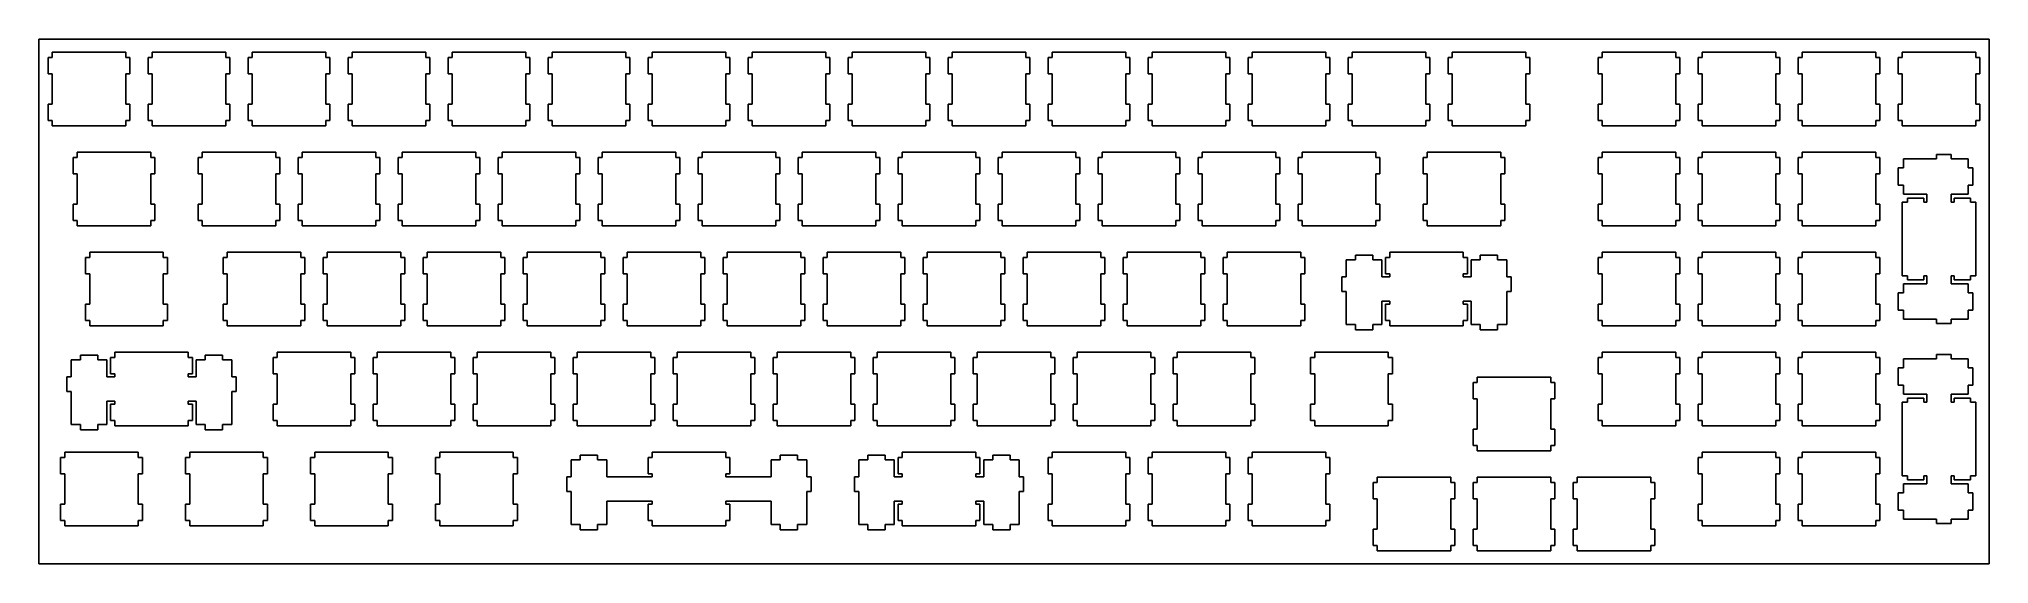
# Model space of a CAD drawing. Extents: x 0 to 372, y 0 to 100.
import ezdxf

# ---------------------------------------------------------------- set-up
doc = ezdxf.new("R2010")
doc.units = 0
doc.layers.get('0').update_dxf_attribs({"linetype": 'CONTINUOUS'})

msp = doc.modelspace()

# ---------------------------------------------------------------- linework, layer by layer
at = {"color": 0}
for p, q in [((0.09508, 100.446), (371.57, 100.446)), ((0.09508, 0.43408), (0.09508, 100.446)), ((371.57, 100.446), (371.57, 0.43408)), ((2.61965, 96.9215), (1.81901, 96.9215)), ((1.81901, 96.9215), (1.81901, 93.8223)), ((2.61965, 97.9219), (2.61965, 96.9215)), ((16.6192, 97.9219), (2.61965, 97.9219)), ((16.6192, 96.9215), (16.6192, 97.9219)), ((17.4198, 96.9215), (16.6192, 96.9215)), ((17.4198, 93.8223), (17.4198, 96.9215)), ((21.6697, 96.9215), (20.869, 96.9215)), ((20.869, 96.9215), (20.869, 93.8223)), ((21.6697, 97.9219), (21.6697, 96.9215)), ((35.669, 97.9219), (21.6697, 97.9219)), ((35.669, 96.9215), (35.669, 97.9219)), ((36.4698, 96.9215), (35.669, 96.9215)), ((36.4698, 93.8223), (36.4698, 96.9215)), ((40.7197, 96.9215), (39.9189, 96.9215)), ((39.9189, 96.9215), (39.9189, 93.8223)), ((40.7197, 97.9219), (40.7197, 96.9215)), ((54.719, 97.9219), (40.7197, 97.9219)), ((54.719, 96.9215), (54.719, 97.9219)), ((55.5198, 96.9215), (54.719, 96.9215)), ((55.5198, 93.8223), (55.5198, 96.9215)), ((59.7697, 96.9215), (58.9689, 96.9215)), ((58.9689, 96.9215), (58.9689, 93.8223)), ((59.7697, 97.9219), (59.7697, 96.9215)), ((73.769, 97.9219), (59.7697, 97.9219)), ((73.769, 96.9215), (73.769, 97.9219)), ((74.5698, 96.9215), (73.769, 96.9215)), ((74.5698, 93.8223), (74.5698, 96.9215)), ((78.8197, 96.9215), (78.0189, 96.9215)), ((78.0189, 96.9215), (78.0189, 93.8223)), ((78.8197, 97.9219), (78.8197, 96.9215)), ((92.819, 97.9219), (78.8197, 97.9219)), ((92.819, 96.9215), (92.819, 97.9219)), ((93.6184, 96.9215), (92.819, 96.9215)), ((93.6184, 93.8223), (93.6184, 96.9215)), ((97.8683, 96.9215), (97.0689, 96.9215)), ((97.0689, 96.9215), (97.0689, 93.8223)), ((97.8683, 97.9219), (97.8683, 96.9215)), ((111.869, 97.9219), (97.8683, 97.9219)), ((111.869, 96.9215), (111.869, 97.9219)), ((112.668, 96.9215), (111.869, 96.9215)), ((112.668, 93.8223), (112.668, 96.9215)), ((116.918, 96.9215), (116.119, 96.9215)), ((116.119, 96.9215), (116.119, 93.8223)), ((116.918, 97.9219), (116.918, 96.9215)), ((130.919, 97.9219), (116.918, 97.9219)), ((130.919, 96.9215), (130.919, 97.9219)), ((131.72, 96.9215), (130.919, 96.9215)), ((131.72, 93.8223), (131.72, 96.9215)), ((135.97, 96.9215), (135.169, 96.9215)), ((135.169, 96.9215), (135.169, 93.8223)), ((135.97, 97.9219), (135.97, 96.9215)), ((149.969, 97.9219), (135.97, 97.9219)), ((149.969, 96.9215), (149.969, 97.9219)), ((150.77, 96.9215), (149.969, 96.9215)), ((150.77, 93.8223), (150.77, 96.9215)), ((155.02, 96.9215), (154.219, 96.9215)), ((154.219, 96.9215), (154.219, 93.8223)), ((155.02, 97.9219), (155.02, 96.9215)), ((169.019, 97.9219), (155.02, 97.9219)), ((169.019, 96.9215), (169.019, 97.9219)), ((169.82, 96.9215), (169.019, 96.9215)), ((169.82, 93.8223), (169.82, 96.9215)), ((174.07, 96.9215), (173.269, 96.9215)), ((173.269, 96.9215), (173.269, 93.8223)), ((174.07, 97.9219), (174.07, 96.9215)), ((188.069, 97.9219), (174.07, 97.9219)), ((188.069, 96.9215), (188.069, 97.9219)), ((188.87, 96.9215), (188.069, 96.9215)), ((188.87, 93.8223), (188.87, 96.9215)), ((193.12, 96.9215), (192.319, 96.9215)), ((192.319, 96.9215), (192.319, 93.8223)), ((193.12, 97.9219), (193.12, 96.9215)), ((207.119, 97.9219), (193.12, 97.9219)), ((207.119, 96.9215), (207.119, 97.9219)), ((207.92, 96.9215), (207.119, 96.9215)), ((207.92, 93.8223), (207.92, 96.9215)), ((212.17, 96.9215), (211.369, 96.9215)), ((211.369, 96.9215), (211.369, 93.8223)), ((212.17, 97.9219), (212.17, 96.9215)), ((226.169, 97.9219), (212.17, 97.9219)), ((226.169, 96.9215), (226.169, 97.9219)), ((226.97, 96.9215), (226.169, 96.9215)), ((226.97, 93.8223), (226.97, 96.9215)), ((231.22, 96.9215), (230.419, 96.9215)), ((230.419, 96.9215), (230.419, 93.8223)), ((231.22, 97.9219), (231.22, 96.9215)), ((245.219, 97.9219), (231.22, 97.9219)), ((245.219, 96.9215), (245.219, 97.9219)), ((246.02, 96.9215), (245.219, 96.9215)), ((246.02, 93.8223), (246.02, 96.9215)), ((250.27, 96.9215), (249.469, 96.9215)), ((249.469, 96.9215), (249.469, 93.8223)), ((250.27, 97.9219), (250.27, 96.9215)), ((264.269, 97.9219), (250.27, 97.9219)), ((264.269, 96.9215), (264.269, 97.9219)), ((265.07, 96.9215), (264.269, 96.9215)), ((265.07, 93.8223), (265.07, 96.9215)), ((269.32, 96.9215), (268.519, 96.9215)), ((268.519, 96.9215), (268.519, 93.8223)), ((269.32, 97.9219), (269.32, 96.9215)), ((283.319, 97.9219), (269.32, 97.9219)), ((283.319, 96.9215), (283.319, 97.9219)), ((284.12, 96.9215), (283.319, 96.9215)), ((284.12, 93.8223), (284.12, 96.9215)), ((297.895, 96.9215), (297.094, 96.9215)), ((297.094, 96.9215), (297.094, 93.8223)), ((297.895, 97.9219), (297.895, 96.9215)), ((311.894, 97.9219), (297.895, 97.9219)), ((311.894, 96.9215), (311.894, 97.9219)), ((312.695, 96.9215), (311.894, 96.9215)), ((312.695, 93.8223), (312.695, 96.9215)), ((316.945, 96.9215), (316.144, 96.9215)), ((316.144, 96.9215), (316.144, 93.8223)), ((316.945, 97.9219), (316.945, 96.9215)), ((330.944, 97.9219), (316.945, 97.9219)), ((330.944, 96.9215), (330.944, 97.9219)), ((331.745, 96.9215), (330.944, 96.9215)), ((331.745, 93.8223), (331.745, 96.9215)), ((335.995, 96.9215), (335.194, 96.9215)), ((335.194, 96.9215), (335.194, 93.8223)), ((335.995, 97.9219), (335.995, 96.9215)), ((349.994, 97.9219), (335.995, 97.9219)), ((349.994, 96.9215), (349.994, 97.9219)), ((350.795, 96.9215), (349.994, 96.9215)), ((350.795, 93.8223), (350.795, 96.9215)), ((355.046, 96.9215), (354.245, 96.9215)), ((354.245, 96.9215), (354.245, 93.8223)), ((355.046, 97.9219), (355.046, 96.9215)), ((369.044, 97.9219), (355.046, 97.9219)), ((369.044, 96.9215), (369.044, 97.9219)), ((369.845, 96.9215), (369.044, 96.9215)), ((369.845, 93.8223), (369.845, 96.9215)), ((1.81901, 93.8223), (2.61965, 93.8223)), ((2.61965, 93.8223), (2.61965, 88.0223)), ((16.6192, 88.0223), (16.6192, 93.8223)), ((16.6192, 93.8223), (17.4198, 93.8223)), ((20.869, 93.8223), (21.6697, 93.8223)), ((21.6697, 93.8223), (21.6697, 88.0223)), ((35.669, 88.0223), (35.669, 93.8223)), ((35.669, 93.8223), (36.4698, 93.8223)), ((39.9189, 93.8223), (40.7197, 93.8223)), ((40.7197, 93.8223), (40.7197, 88.0223)), ((54.719, 88.0223), (54.719, 93.8223)), ((54.719, 93.8223), (55.5198, 93.8223)), ((58.9689, 93.8223), (59.7697, 93.8223)), ((59.7697, 93.8223), (59.7697, 88.0223)), ((73.769, 88.0223), (73.769, 93.8223)), ((73.769, 93.8223), (74.5698, 93.8223)), ((78.0189, 93.8223), (78.8197, 93.8223)), ((78.8197, 93.8223), (78.8197, 88.0223)), ((92.819, 88.0223), (92.819, 93.8223)), ((92.819, 93.8223), (93.6184, 93.8223)), ((97.0689, 93.8223), (97.8683, 93.8223)), ((97.8683, 93.8223), (97.8683, 88.0223)), ((111.869, 88.0223), (111.869, 93.8223)), ((111.869, 93.8223), (112.668, 93.8223)), ((116.119, 93.8223), (116.918, 93.8223)), ((116.918, 93.8223), (116.918, 88.0223)), ((130.919, 88.0223), (130.919, 93.8223)), ((130.919, 93.8223), (131.72, 93.8223)), ((135.169, 93.8223), (135.97, 93.8223)), ((135.97, 93.8223), (135.97, 88.0223)), ((149.969, 88.0223), (149.969, 93.8223)), ((149.969, 93.8223), (150.77, 93.8223)), ((154.219, 93.8223), (155.02, 93.8223)), ((155.02, 93.8223), (155.02, 88.0223)), ((169.019, 88.0223), (169.019, 93.8223)), ((169.019, 93.8223), (169.82, 93.8223)), ((173.269, 93.8223), (174.07, 93.8223)), ((174.07, 93.8223), (174.07, 88.0223)), ((188.069, 88.0223), (188.069, 93.8223)), ((188.069, 93.8223), (188.87, 93.8223)), ((192.319, 93.8223), (193.12, 93.8223)), ((193.12, 93.8223), (193.12, 88.0223)), ((207.119, 88.0223), (207.119, 93.8223)), ((207.119, 93.8223), (207.92, 93.8223)), ((211.369, 93.8223), (212.17, 93.8223)), ((212.17, 93.8223), (212.17, 88.0223)), ((226.169, 88.0223), (226.169, 93.8223)), ((226.169, 93.8223), (226.97, 93.8223)), ((230.419, 93.8223), (231.22, 93.8223)), ((231.22, 93.8223), (231.22, 88.0223)), ((245.219, 88.0223), (245.219, 93.8223)), ((245.219, 93.8223), (246.02, 93.8223)), ((249.469, 93.8223), (250.27, 93.8223)), ((250.27, 93.8223), (250.27, 88.0223)), ((264.269, 88.0223), (264.269, 93.8223)), ((264.269, 93.8223), (265.07, 93.8223)), ((268.519, 93.8223), (269.32, 93.8223)), ((269.32, 93.8223), (269.32, 88.0223)), ((283.319, 88.0223), (283.319, 93.8223)), ((283.319, 93.8223), (284.12, 93.8223)), ((297.094, 93.8223), (297.895, 93.8223)), ((297.895, 93.8223), (297.895, 88.0223)), ((311.894, 88.0223), (311.894, 93.8223)), ((311.894, 93.8223), (312.695, 93.8223)), ((316.144, 93.8223), (316.945, 93.8223)), ((316.945, 93.8223), (316.945, 88.0223)), ((330.944, 88.0223), (330.944, 93.8223)), ((330.944, 93.8223), (331.745, 93.8223)), ((335.194, 93.8223), (335.995, 93.8223)), ((335.995, 93.8223), (335.995, 88.0223)), ((349.994, 88.0223), (349.994, 93.8223)), ((349.994, 93.8223), (350.795, 93.8223)), ((354.245, 93.8223), (355.046, 93.8223)), ((355.046, 93.8223), (355.046, 88.0223)), ((369.044, 88.0223), (369.044, 93.8223)), ((369.044, 93.8223), (369.845, 93.8223)), ((2.61965, 88.0223), (1.81901, 88.0223)), ((1.81901, 88.0223), (1.81901, 84.9217)), ((17.4198, 88.0223), (16.6192, 88.0223)), ((17.4198, 84.9217), (17.4198, 88.0223)), ((21.6697, 88.0223), (20.869, 88.0223)), ((20.869, 88.0223), (20.869, 84.9217)), ((36.4698, 88.0223), (35.669, 88.0223)), ((36.4698, 84.9217), (36.4698, 88.0223)), ((40.7197, 88.0223), (39.9189, 88.0223)), ((39.9189, 88.0223), (39.9189, 84.9217)), ((55.5198, 88.0223), (54.719, 88.0223)), ((55.5198, 84.9217), (55.5198, 88.0223)), ((59.7697, 88.0223), (58.9689, 88.0223)), ((58.9689, 88.0223), (58.9689, 84.9217)), ((74.5698, 88.0223), (73.769, 88.0223)), ((74.5698, 84.9217), (74.5698, 88.0223)), ((78.8197, 88.0223), (78.0189, 88.0223)), ((78.0189, 88.0223), (78.0189, 84.9217)), ((93.6184, 88.0223), (92.819, 88.0223)), ((93.6184, 84.9217), (93.6184, 88.0223)), ((97.8683, 88.0223), (97.0689, 88.0223)), ((97.0689, 88.0223), (97.0689, 84.9217)), ((112.668, 88.0223), (111.869, 88.0223)), ((112.668, 84.9217), (112.668, 88.0223)), ((116.918, 88.0223), (116.119, 88.0223)), ((116.119, 88.0223), (116.119, 84.9217)), ((131.72, 88.0223), (130.919, 88.0223)), ((131.72, 84.9217), (131.72, 88.0223)), ((135.97, 88.0223), (135.169, 88.0223)), ((135.169, 88.0223), (135.169, 84.9217)), ((150.77, 88.0223), (149.969, 88.0223)), ((150.77, 84.9217), (150.77, 88.0223)), ((155.02, 88.0223), (154.219, 88.0223)), ((154.219, 88.0223), (154.219, 84.9217)), ((169.82, 88.0223), (169.019, 88.0223)), ((169.82, 84.9217), (169.82, 88.0223)), ((174.07, 88.0223), (173.269, 88.0223)), ((173.269, 88.0223), (173.269, 84.9217)), ((188.87, 88.0223), (188.069, 88.0223)), ((188.87, 84.9217), (188.87, 88.0223)), ((193.12, 88.0223), (192.319, 88.0223)), ((192.319, 88.0223), (192.319, 84.9217)), ((207.92, 88.0223), (207.119, 88.0223)), ((207.92, 84.9217), (207.92, 88.0223)), ((212.17, 88.0223), (211.369, 88.0223)), ((211.369, 88.0223), (211.369, 84.9217)), ((226.97, 88.0223), (226.169, 88.0223)), ((226.97, 84.9217), (226.97, 88.0223)), ((231.22, 88.0223), (230.419, 88.0223)), ((230.419, 88.0223), (230.419, 84.9217)), ((246.02, 88.0223), (245.219, 88.0223)), ((246.02, 84.9217), (246.02, 88.0223)), ((250.27, 88.0223), (249.469, 88.0223)), ((249.469, 88.0223), (249.469, 84.9217)), ((265.07, 88.0223), (264.269, 88.0223)), ((265.07, 84.9217), (265.07, 88.0223)), ((269.32, 88.0223), (268.519, 88.0223)), ((268.519, 88.0223), (268.519, 84.9217)), ((284.12, 88.0223), (283.319, 88.0223)), ((284.12, 84.9217), (284.12, 88.0223)), ((297.895, 88.0223), (297.094, 88.0223)), ((297.094, 88.0223), (297.094, 84.9217)), ((312.695, 88.0223), (311.894, 88.0223)), ((312.695, 84.9217), (312.695, 88.0223)), ((316.945, 88.0223), (316.144, 88.0223)), ((316.144, 88.0223), (316.144, 84.9217)), ((331.745, 88.0223), (330.944, 88.0223)), ((331.745, 84.9217), (331.745, 88.0223)), ((335.995, 88.0223), (335.194, 88.0223)), ((335.194, 88.0223), (335.194, 84.9217)), ((350.795, 88.0223), (349.994, 88.0223)), ((350.795, 84.9217), (350.795, 88.0223)), ((355.046, 88.0223), (354.245, 88.0223)), ((354.245, 88.0223), (354.245, 84.9217)), ((369.845, 88.0223), (369.044, 88.0223)), ((369.845, 84.9217), (369.845, 88.0223)), ((1.81901, 84.9217), (2.61965, 84.9217)), ((2.61965, 84.9217), (2.61965, 83.9227)), ((2.61965, 83.9227), (16.6192, 83.9227)), ((16.6192, 83.9227), (16.6192, 84.9217)), ((16.6192, 84.9217), (17.4198, 84.9217)), ((20.869, 84.9217), (21.6697, 84.9217)), ((21.6697, 84.9217), (21.6697, 83.9227)), ((21.6697, 83.9227), (35.669, 83.9227)), ((35.669, 83.9227), (35.669, 84.9217)), ((35.669, 84.9217), (36.4698, 84.9217)), ((39.9189, 84.9217), (40.7197, 84.9217)), ((40.7197, 84.9217), (40.7197, 83.9227)), ((40.7197, 83.9227), (54.719, 83.9227)), ((54.719, 83.9227), (54.719, 84.9217)), ((54.719, 84.9217), (55.5198, 84.9217)), ((58.9689, 84.9217), (59.7697, 84.9217)), ((59.7697, 84.9217), (59.7697, 83.9227)), ((59.7697, 83.9227), (73.769, 83.9227)), ((73.769, 83.9227), (73.769, 84.9217)), ((73.769, 84.9217), (74.5698, 84.9217)), ((78.0189, 84.9217), (78.8197, 84.9217)), ((78.8197, 84.9217), (78.8197, 83.9227)), ((78.8197, 83.9227), (92.819, 83.9227)), ((92.819, 83.9227), (92.819, 84.9217)), ((92.819, 84.9217), (93.6184, 84.9217)), ((97.0689, 84.9217), (97.8683, 84.9217)), ((97.8683, 84.9217), (97.8683, 83.9227)), ((97.8683, 83.9227), (111.869, 83.9227)), ((111.869, 83.9227), (111.869, 84.9217)), ((111.869, 84.9217), (112.668, 84.9217)), ((116.119, 84.9217), (116.918, 84.9217)), ((116.918, 84.9217), (116.918, 83.9227)), ((116.918, 83.9227), (130.919, 83.9227)), ((130.919, 83.9227), (130.919, 84.9217)), ((130.919, 84.9217), (131.72, 84.9217)), ((135.169, 84.9217), (135.97, 84.9217)), ((135.97, 84.9217), (135.97, 83.9227)), ((135.97, 83.9227), (149.969, 83.9227)), ((149.969, 83.9227), (149.969, 84.9217)), ((149.969, 84.9217), (150.77, 84.9217)), ((154.219, 84.9217), (155.02, 84.9217)), ((155.02, 84.9217), (155.02, 83.9227)), ((155.02, 83.9227), (169.019, 83.9227)), ((169.019, 83.9227), (169.019, 84.9217)), ((169.019, 84.9217), (169.82, 84.9217)), ((173.269, 84.9217), (174.07, 84.9217)), ((174.07, 84.9217), (174.07, 83.9227)), ((174.07, 83.9227), (188.069, 83.9227)), ((188.069, 83.9227), (188.069, 84.9217)), ((188.069, 84.9217), (188.87, 84.9217)), ((192.319, 84.9217), (193.12, 84.9217)), ((193.12, 84.9217), (193.12, 83.9227)), ((193.12, 83.9227), (207.119, 83.9227)), ((207.119, 83.9227), (207.119, 84.9217)), ((207.119, 84.9217), (207.92, 84.9217)), ((211.369, 84.9217), (212.17, 84.9217)), ((212.17, 84.9217), (212.17, 83.9227)), ((212.17, 83.9227), (226.169, 83.9227)), ((226.169, 83.9227), (226.169, 84.9217)), ((226.169, 84.9217), (226.97, 84.9217)), ((230.419, 84.9217), (231.22, 84.9217)), ((231.22, 84.9217), (231.22, 83.9227)), ((231.22, 83.9227), (245.219, 83.9227)), ((245.219, 83.9227), (245.219, 84.9217)), ((245.219, 84.9217), (246.02, 84.9217)), ((249.469, 84.9217), (250.27, 84.9217)), ((250.27, 84.9217), (250.27, 83.9227)), ((250.27, 83.9227), (264.269, 83.9227)), ((264.269, 83.9227), (264.269, 84.9217)), ((264.269, 84.9217), (265.07, 84.9217)), ((268.519, 84.9217), (269.32, 84.9217)), ((269.32, 84.9217), (269.32, 83.9227)), ((269.32, 83.9227), (283.319, 83.9227)), ((283.319, 83.9227), (283.319, 84.9217)), ((283.319, 84.9217), (284.12, 84.9217)), ((297.094, 84.9217), (297.895, 84.9217)), ((297.895, 84.9217), (297.895, 83.9227)), ((297.895, 83.9227), (311.894, 83.9227)), ((311.894, 83.9227), (311.894, 84.9217)), ((311.894, 84.9217), (312.695, 84.9217)), ((316.144, 84.9217), (316.945, 84.9217)), ((316.945, 84.9217), (316.945, 83.9227)), ((316.945, 83.9227), (330.944, 83.9227)), ((330.944, 83.9227), (330.944, 84.9217)), ((330.944, 84.9217), (331.745, 84.9217)), ((335.194, 84.9217), (335.995, 84.9217)), ((335.995, 84.9217), (335.995, 83.9227)), ((335.995, 83.9227), (349.994, 83.9227)), ((349.994, 83.9227), (349.994, 84.9217)), ((349.994, 84.9217), (350.795, 84.9217)), ((354.245, 84.9217), (355.046, 84.9217)), ((355.046, 84.9217), (355.046, 83.9227)), ((355.046, 83.9227), (369.044, 83.9227)), ((369.044, 83.9227), (369.044, 84.9217)), ((369.044, 84.9217), (369.845, 84.9217)), ((7.38216, 78.8719), (7.38216, 77.8715)), ((21.3817, 78.8719), (7.38216, 78.8719)), ((21.3817, 77.8715), (21.3817, 78.8719)), ((31.1947, 78.8719), (31.1947, 77.8715)), ((45.194, 78.8719), (31.1947, 78.8719)), ((45.194, 77.8715), (45.194, 78.8719)), ((50.2447, 78.8719), (50.2447, 77.8715)), ((64.244, 78.8719), (50.2447, 78.8719)), ((64.244, 77.8715), (64.244, 78.8719)), ((69.2947, 78.8719), (69.2947, 77.8715)), ((83.294, 78.8719), (69.2947, 78.8719)), ((83.294, 77.8715), (83.294, 78.8719)), ((88.3447, 78.8719), (88.3447, 77.8715)), ((102.344, 78.8719), (88.3447, 78.8719)), ((102.344, 77.8715), (102.344, 78.8719)), ((107.395, 78.8719), (107.395, 77.8715)), ((121.394, 78.8719), (107.395, 78.8719)), ((121.394, 77.8715), (121.394, 78.8719)), ((126.445, 78.8719), (126.445, 77.8715)), ((140.444, 78.8719), (126.445, 78.8719)), ((140.444, 77.8715), (140.444, 78.8719)), ((145.495, 78.8719), (145.495, 77.8715)), ((159.494, 78.8719), (145.495, 78.8719)), ((159.494, 77.8715), (159.494, 78.8719)), ((164.545, 78.8719), (164.545, 77.8715)), ((178.544, 78.8719), (164.545, 78.8719)), ((178.544, 77.8715), (178.544, 78.8719)), ((183.595, 78.8719), (183.595, 77.8715)), ((197.594, 78.8719), (183.595, 78.8719)), ((197.594, 77.8715), (197.594, 78.8719)), ((202.645, 78.8719), (202.645, 77.8715)), ((216.644, 78.8719), (202.645, 78.8719)), ((216.644, 77.8715), (216.644, 78.8719)), ((221.695, 78.8719), (221.695, 77.8715)), ((235.694, 78.8719), (221.695, 78.8719)), ((235.694, 77.8715), (235.694, 78.8719)), ((240.745, 78.8719), (240.745, 77.8715)), ((254.744, 78.8719), (240.745, 78.8719)), ((254.744, 77.8715), (254.744, 78.8719)), ((264.557, 78.8719), (264.557, 77.8715)), ((278.557, 78.8719), (264.557, 78.8719)), ((278.557, 77.8715), (278.557, 78.8719)), ((297.895, 78.8719), (297.895, 77.8715)), ((311.894, 78.8719), (297.895, 78.8719)), ((311.894, 77.8715), (311.894, 78.8719)), ((316.945, 78.8719), (316.945, 77.8715)), ((330.944, 78.8719), (316.945, 78.8719)), ((330.944, 77.8715), (330.944, 78.8719)), ((335.995, 78.8719), (335.995, 77.8715)), ((349.994, 78.8719), (335.995, 78.8719)), ((349.994, 77.8715), (349.994, 78.8719)), ((361.544, 78.4475), (361.544, 77.622)), ((364.345, 78.4475), (361.544, 78.4475)), ((364.345, 77.622), (364.345, 78.4475)), ((7.38216, 77.8715), (6.58153, 77.8715)), ((6.58153, 77.8715), (6.58153, 74.7723)), ((6.58153, 74.7723), (7.38216, 74.7723)), ((7.38216, 74.7723), (7.38216, 68.9723)), ((22.1809, 77.8715), (21.3817, 77.8715)), ((21.3817, 68.9723), (21.3817, 74.7723)), ((21.3817, 74.7723), (22.1809, 74.7723)), ((22.1809, 74.7723), (22.1809, 77.8715)), ((31.1947, 77.8715), (30.394, 77.8715)), ((30.394, 77.8715), (30.394, 74.7723)), ((30.394, 74.7723), (31.1947, 74.7723)), ((31.1947, 74.7723), (31.1947, 68.9723)), ((45.9948, 77.8715), (45.194, 77.8715)), ((45.194, 68.9723), (45.194, 74.7723)), ((45.194, 74.7723), (45.9948, 74.7723)), ((45.9948, 74.7723), (45.9948, 77.8715)), ((50.2447, 77.8715), (49.4439, 77.8715)), ((49.4439, 77.8715), (49.4439, 74.7723)), ((49.4439, 74.7723), (50.2447, 74.7723)), ((50.2447, 74.7723), (50.2447, 68.9723)), ((65.0448, 77.8715), (64.244, 77.8715)), ((64.244, 68.9723), (64.244, 74.7723)), ((64.244, 74.7723), (65.0448, 74.7723)), ((65.0448, 74.7723), (65.0448, 77.8715)), ((69.2947, 77.8715), (68.4939, 77.8715)), ((68.4939, 77.8715), (68.4939, 74.7723)), ((68.4939, 74.7723), (69.2947, 74.7723)), ((69.2947, 74.7723), (69.2947, 68.9723)), ((84.0948, 77.8715), (83.294, 77.8715)), ((83.294, 68.9723), (83.294, 74.7723)), ((83.294, 74.7723), (84.0948, 74.7723)), ((84.0948, 74.7723), (84.0948, 77.8715)), ((88.3447, 77.8715), (87.5439, 77.8715)), ((87.5439, 77.8715), (87.5439, 74.7723)), ((87.5439, 74.7723), (88.3447, 74.7723)), ((88.3447, 74.7723), (88.3447, 68.9723)), ((103.145, 77.8715), (102.344, 77.8715)), ((102.344, 68.9723), (102.344, 74.7723)), ((102.344, 74.7723), (103.145, 74.7723)), ((103.145, 74.7723), (103.145, 77.8715)), ((107.395, 77.8715), (106.594, 77.8715)), ((106.594, 77.8715), (106.594, 74.7723)), ((106.594, 74.7723), (107.395, 74.7723)), ((107.395, 74.7723), (107.395, 68.9723)), ((122.195, 77.8715), (121.394, 77.8715)), ((121.394, 68.9723), (121.394, 74.7723)), ((121.394, 74.7723), (122.195, 74.7723)), ((122.195, 74.7723), (122.195, 77.8715)), ((126.445, 77.8715), (125.644, 77.8715)), ((125.644, 77.8715), (125.644, 74.7723)), ((125.644, 74.7723), (126.445, 74.7723)), ((126.445, 74.7723), (126.445, 68.9723)), ((141.245, 77.8715), (140.444, 77.8715)), ((140.444, 68.9723), (140.444, 74.7723)), ((140.444, 74.7723), (141.245, 74.7723)), ((141.245, 74.7723), (141.245, 77.8715)), ((145.495, 77.8715), (144.694, 77.8715)), ((144.694, 77.8715), (144.694, 74.7723)), ((144.694, 74.7723), (145.495, 74.7723)), ((145.495, 74.7723), (145.495, 68.9723)), ((160.295, 77.8715), (159.494, 77.8715)), ((159.494, 68.9723), (159.494, 74.7723)), ((159.494, 74.7723), (160.295, 74.7723)), ((160.295, 74.7723), (160.295, 77.8715)), ((164.545, 77.8715), (163.744, 77.8715)), ((163.744, 77.8715), (163.744, 74.7723)), ((163.744, 74.7723), (164.545, 74.7723)), ((164.545, 74.7723), (164.545, 68.9723)), ((179.345, 77.8715), (178.544, 77.8715)), ((178.544, 68.9723), (178.544, 74.7723)), ((178.544, 74.7723), (179.345, 74.7723)), ((179.345, 74.7723), (179.345, 77.8715)), ((183.595, 77.8715), (182.794, 77.8715)), ((182.794, 77.8715), (182.794, 74.7723)), ((182.794, 74.7723), (183.595, 74.7723)), ((183.595, 74.7723), (183.595, 68.9723)), ((198.395, 77.8715), (197.594, 77.8715)), ((197.594, 68.9723), (197.594, 74.7723)), ((197.594, 74.7723), (198.395, 74.7723)), ((198.395, 74.7723), (198.395, 77.8715)), ((202.645, 77.8715), (201.844, 77.8715)), ((201.844, 77.8715), (201.844, 74.7723)), ((201.844, 74.7723), (202.645, 74.7723)), ((202.645, 74.7723), (202.645, 68.9723)), ((217.445, 77.8715), (216.644, 77.8715)), ((216.644, 68.9723), (216.644, 74.7723)), ((216.644, 74.7723), (217.445, 74.7723)), ((217.445, 74.7723), (217.445, 77.8715)), ((221.695, 77.8715), (220.894, 77.8715)), ((220.894, 77.8715), (220.894, 74.7723)), ((220.894, 74.7723), (221.695, 74.7723)), ((221.695, 74.7723), (221.695, 68.9723)), ((236.495, 77.8715), (235.694, 77.8715)), ((235.694, 68.9723), (235.694, 74.7723)), ((235.694, 74.7723), (236.495, 74.7723)), ((236.495, 74.7723), (236.495, 77.8715)), ((240.745, 77.8715), (239.944, 77.8715)), ((239.944, 77.8715), (239.944, 74.7723)), ((239.944, 74.7723), (240.745, 74.7723)), ((240.745, 74.7723), (240.745, 68.9723)), ((255.545, 77.8715), (254.744, 77.8715)), ((254.744, 68.9723), (254.744, 74.7723)), ((254.744, 74.7723), (255.545, 74.7723)), ((255.545, 74.7723), (255.545, 77.8715)), ((264.557, 77.8715), (263.756, 77.8715)), ((263.756, 77.8715), (263.756, 74.7723)), ((263.756, 74.7723), (264.557, 74.7723)), ((264.557, 74.7723), (264.557, 68.9723)), ((279.356, 77.8715), (278.557, 77.8715)), ((278.557, 68.9723), (278.557, 74.7723)), ((278.557, 74.7723), (279.356, 74.7723)), ((279.356, 74.7723), (279.356, 77.8715)), ((297.895, 77.8715), (297.094, 77.8715)), ((297.094, 77.8715), (297.094, 74.7723)), ((297.094, 74.7723), (297.895, 74.7723)), ((297.895, 74.7723), (297.895, 68.9723)), ((312.695, 77.8715), (311.894, 77.8715)), ((311.894, 68.9723), (311.894, 74.7723)), ((311.894, 74.7723), (312.695, 74.7723)), ((312.695, 74.7723), (312.695, 77.8715)), ((316.945, 77.8715), (316.144, 77.8715)), ((316.144, 77.8715), (316.144, 74.7723)), ((316.144, 74.7723), (316.945, 74.7723)), ((316.945, 74.7723), (316.945, 68.9723)), ((331.745, 77.8715), (330.944, 77.8715)), ((330.944, 68.9723), (330.944, 74.7723)), ((330.944, 74.7723), (331.745, 74.7723)), ((331.745, 74.7723), (331.745, 77.8715)), ((335.995, 77.8715), (335.194, 77.8715)), ((335.194, 77.8715), (335.194, 74.7723)), ((335.194, 74.7723), (335.995, 74.7723)), ((335.995, 74.7723), (335.995, 68.9723)), ((350.795, 77.8715), (349.994, 77.8715)), ((349.994, 68.9723), (349.994, 74.7723)), ((349.994, 74.7723), (350.795, 74.7723)), ((350.795, 74.7723), (350.795, 77.8715)), ((355.275, 75.897), (354.295, 75.897)), ((354.295, 75.897), (354.295, 72.5978)), ((361.544, 77.622), (355.275, 77.622)), ((355.275, 77.622), (355.275, 75.897)), ((367.577, 77.622), (364.345, 77.622)), ((367.577, 75.897), (367.577, 77.622)), ((368.494, 75.897), (367.577, 75.897)), ((368.494, 72.5978), (368.494, 75.897)), ((354.295, 72.5978), (355.275, 72.5978)), ((355.275, 72.5978), (355.275, 70.8723)), ((355.275, 70.8723), (359.745, 70.8723)), ((359.745, 70.8723), (359.745, 69.3469)), ((364.345, 69.3469), (364.345, 70.8723)), ((364.345, 70.8723), (367.577, 70.8723)), ((367.577, 70.8723), (367.577, 72.5978)), ((367.577, 72.5978), (368.494, 72.5978)), ((7.38216, 68.9723), (6.58153, 68.9723)), ((6.58153, 68.9723), (6.58153, 65.8717)), ((22.1809, 68.9723), (21.3817, 68.9723)), ((22.1809, 65.8717), (22.1809, 68.9723)), ((31.1947, 68.9723), (30.394, 68.9723)), ((30.394, 68.9723), (30.394, 65.8717)), ((45.9948, 68.9723), (45.194, 68.9723)), ((45.9948, 65.8717), (45.9948, 68.9723)), ((50.2447, 68.9723), (49.4439, 68.9723)), ((49.4439, 68.9723), (49.4439, 65.8717)), ((65.0448, 68.9723), (64.244, 68.9723)), ((65.0448, 65.8717), (65.0448, 68.9723)), ((69.2947, 68.9723), (68.4939, 68.9723)), ((68.4939, 68.9723), (68.4939, 65.8717)), ((84.0948, 68.9723), (83.294, 68.9723)), ((84.0948, 65.8717), (84.0948, 68.9723)), ((88.3447, 68.9723), (87.5439, 68.9723)), ((87.5439, 68.9723), (87.5439, 65.8717)), ((103.145, 68.9723), (102.344, 68.9723)), ((103.145, 65.8717), (103.145, 68.9723)), ((107.395, 68.9723), (106.594, 68.9723)), ((106.594, 68.9723), (106.594, 65.8717)), ((122.195, 68.9723), (121.394, 68.9723)), ((122.195, 65.8717), (122.195, 68.9723)), ((126.445, 68.9723), (125.644, 68.9723)), ((125.644, 68.9723), (125.644, 65.8717)), ((141.245, 68.9723), (140.444, 68.9723)), ((141.245, 65.8717), (141.245, 68.9723)), ((145.495, 68.9723), (144.694, 68.9723)), ((144.694, 68.9723), (144.694, 65.8717)), ((160.295, 68.9723), (159.494, 68.9723)), ((160.295, 65.8717), (160.295, 68.9723)), ((164.545, 68.9723), (163.744, 68.9723)), ((163.744, 68.9723), (163.744, 65.8717)), ((179.345, 68.9723), (178.544, 68.9723)), ((179.345, 65.8717), (179.345, 68.9723)), ((183.595, 68.9723), (182.794, 68.9723)), ((182.794, 68.9723), (182.794, 65.8717)), ((198.395, 68.9723), (197.594, 68.9723)), ((198.395, 65.8717), (198.395, 68.9723)), ((202.645, 68.9723), (201.844, 68.9723)), ((201.844, 68.9723), (201.844, 65.8717)), ((217.445, 68.9723), (216.644, 68.9723)), ((217.445, 65.8717), (217.445, 68.9723)), ((221.695, 68.9723), (220.894, 68.9723)), ((220.894, 68.9723), (220.894, 65.8717)), ((236.495, 68.9723), (235.694, 68.9723)), ((236.495, 65.8717), (236.495, 68.9723)), ((240.745, 68.9723), (239.944, 68.9723)), ((239.944, 68.9723), (239.944, 65.8717)), ((255.545, 68.9723), (254.744, 68.9723)), ((255.545, 65.8717), (255.545, 68.9723)), ((264.557, 68.9723), (263.756, 68.9723)), ((263.756, 68.9723), (263.756, 65.8717)), ((279.356, 68.9723), (278.557, 68.9723)), ((279.356, 65.8717), (279.356, 68.9723)), ((297.895, 68.9723), (297.094, 68.9723)), ((297.094, 68.9723), (297.094, 65.8717)), ((312.695, 68.9723), (311.894, 68.9723)), ((312.695, 65.8717), (312.695, 68.9723)), ((316.945, 68.9723), (316.144, 68.9723)), ((316.144, 68.9723), (316.144, 65.8717)), ((331.745, 68.9723), (330.944, 68.9723)), ((331.745, 65.8717), (331.745, 68.9723)), ((335.995, 68.9723), (335.194, 68.9723)), ((335.194, 68.9723), (335.194, 65.8717)), ((350.795, 68.9723), (349.994, 68.9723)), ((350.795, 65.8717), (350.795, 68.9723)), ((356.045, 69.3469), (355.046, 69.3469)), ((355.046, 69.3469), (355.046, 55.3477)), ((359.145, 70.1477), (356.045, 70.1477)), ((356.045, 70.1477), (356.045, 69.3469)), ((359.145, 69.3469), (359.145, 70.1477)), ((359.745, 69.3469), (359.145, 69.3469)), ((364.945, 69.3469), (364.345, 69.3469)), ((368.046, 70.1477), (364.945, 70.1477)), ((364.945, 70.1477), (364.945, 69.3469)), ((368.046, 69.3469), (368.046, 70.1477)), ((369.044, 69.3469), (368.046, 69.3469)), ((369.044, 55.3477), (369.044, 69.3469)), ((6.58153, 65.8717), (7.38216, 65.8717)), ((7.38216, 65.8717), (7.38216, 64.8727)), ((7.38216, 64.8727), (21.3817, 64.8727)), ((21.3817, 64.8727), (21.3817, 65.8717)), ((21.3817, 65.8717), (22.1809, 65.8717)), ((30.394, 65.8717), (31.1947, 65.8717)), ((31.1947, 65.8717), (31.1947, 64.8727)), ((31.1947, 64.8727), (45.194, 64.8727)), ((45.194, 64.8727), (45.194, 65.8717)), ((45.194, 65.8717), (45.9948, 65.8717)), ((49.4439, 65.8717), (50.2447, 65.8717)), ((50.2447, 65.8717), (50.2447, 64.8727)), ((50.2447, 64.8727), (64.244, 64.8727)), ((64.244, 64.8727), (64.244, 65.8717)), ((64.244, 65.8717), (65.0448, 65.8717)), ((68.4939, 65.8717), (69.2947, 65.8717)), ((69.2947, 65.8717), (69.2947, 64.8727)), ((69.2947, 64.8727), (83.294, 64.8727)), ((83.294, 64.8727), (83.294, 65.8717)), ((83.294, 65.8717), (84.0948, 65.8717)), ((87.5439, 65.8717), (88.3447, 65.8717)), ((88.3447, 65.8717), (88.3447, 64.8727)), ((88.3447, 64.8727), (102.344, 64.8727)), ((102.344, 64.8727), (102.344, 65.8717)), ((102.344, 65.8717), (103.145, 65.8717)), ((106.594, 65.8717), (107.395, 65.8717)), ((107.395, 65.8717), (107.395, 64.8727)), ((107.395, 64.8727), (121.394, 64.8727)), ((121.394, 64.8727), (121.394, 65.8717)), ((121.394, 65.8717), (122.195, 65.8717)), ((125.644, 65.8717), (126.445, 65.8717)), ((126.445, 65.8717), (126.445, 64.8727)), ((126.445, 64.8727), (140.444, 64.8727)), ((140.444, 64.8727), (140.444, 65.8717)), ((140.444, 65.8717), (141.245, 65.8717)), ((144.694, 65.8717), (145.495, 65.8717)), ((145.495, 65.8717), (145.495, 64.8727)), ((145.495, 64.8727), (159.494, 64.8727)), ((159.494, 64.8727), (159.494, 65.8717)), ((159.494, 65.8717), (160.295, 65.8717)), ((163.744, 65.8717), (164.545, 65.8717)), ((164.545, 65.8717), (164.545, 64.8727)), ((164.545, 64.8727), (178.544, 64.8727)), ((178.544, 64.8727), (178.544, 65.8717)), ((178.544, 65.8717), (179.345, 65.8717)), ((182.794, 65.8717), (183.595, 65.8717)), ((183.595, 65.8717), (183.595, 64.8727)), ((183.595, 64.8727), (197.594, 64.8727)), ((197.594, 64.8727), (197.594, 65.8717)), ((197.594, 65.8717), (198.395, 65.8717)), ((201.844, 65.8717), (202.645, 65.8717)), ((202.645, 65.8717), (202.645, 64.8727)), ((202.645, 64.8727), (216.644, 64.8727)), ((216.644, 64.8727), (216.644, 65.8717)), ((216.644, 65.8717), (217.445, 65.8717)), ((220.894, 65.8717), (221.695, 65.8717)), ((221.695, 65.8717), (221.695, 64.8727)), ((221.695, 64.8727), (235.694, 64.8727)), ((235.694, 64.8727), (235.694, 65.8717)), ((235.694, 65.8717), (236.495, 65.8717)), ((239.944, 65.8717), (240.745, 65.8717)), ((240.745, 65.8717), (240.745, 64.8727)), ((240.745, 64.8727), (254.744, 64.8727)), ((254.744, 64.8727), (254.744, 65.8717)), ((254.744, 65.8717), (255.545, 65.8717)), ((263.756, 65.8717), (264.557, 65.8717)), ((264.557, 65.8717), (264.557, 64.8727)), ((264.557, 64.8727), (278.557, 64.8727)), ((278.557, 64.8727), (278.557, 65.8717)), ((278.557, 65.8717), (279.356, 65.8717)), ((297.094, 65.8717), (297.895, 65.8717)), ((297.895, 65.8717), (297.895, 64.8727)), ((297.895, 64.8727), (311.894, 64.8727)), ((311.894, 64.8727), (311.894, 65.8717)), ((311.894, 65.8717), (312.695, 65.8717)), ((316.144, 65.8717), (316.945, 65.8717)), ((316.945, 65.8717), (316.945, 64.8727)), ((316.945, 64.8727), (330.944, 64.8727)), ((330.944, 64.8727), (330.944, 65.8717)), ((330.944, 65.8717), (331.745, 65.8717)), ((335.194, 65.8717), (335.995, 65.8717)), ((335.995, 65.8717), (335.995, 64.8727)), ((335.995, 64.8727), (349.994, 64.8727)), ((349.994, 64.8727), (349.994, 65.8717)), ((349.994, 65.8717), (350.795, 65.8717)), ((9.76203, 59.8219), (9.76203, 58.8215)), ((23.7629, 59.8219), (9.76203, 59.8219)), ((23.7629, 58.8215), (23.7629, 59.8219)), ((35.9572, 59.8219), (35.9572, 58.8215)), ((49.9565, 59.8219), (35.9572, 59.8219)), ((49.9565, 58.8215), (49.9565, 59.8219)), ((55.0072, 59.8219), (55.0072, 58.8215)), ((69.0065, 59.8219), (55.0072, 59.8219)), ((69.0065, 58.8215), (69.0065, 59.8219)), ((74.0572, 59.8219), (74.0572, 58.8215)), ((88.0565, 59.8219), (74.0572, 59.8219)), ((88.0565, 58.8215), (88.0565, 59.8219)), ((93.1072, 59.8219), (93.1072, 58.8215)), ((107.107, 59.8219), (93.1072, 59.8219)), ((107.107, 58.8215), (107.107, 59.8219)), ((112.157, 59.8219), (112.157, 58.8215)), ((126.157, 59.8219), (112.157, 59.8219)), ((126.157, 58.8215), (126.157, 59.8219)), ((131.207, 59.8219), (131.207, 58.8215)), ((145.207, 59.8219), (131.207, 59.8219)), ((145.207, 58.8215), (145.207, 59.8219)), ((150.257, 59.8219), (150.257, 58.8215)), ((164.257, 59.8219), (150.257, 59.8219)), ((164.257, 58.8215), (164.257, 59.8219)), ((169.307, 59.8219), (169.307, 58.8215)), ((183.307, 59.8219), (169.307, 59.8219)), ((183.307, 58.8215), (183.307, 59.8219)), ((188.357, 59.8219), (188.357, 58.8215)), ((202.357, 59.8219), (188.357, 59.8219)), ((202.357, 58.8215), (202.357, 59.8219)), ((207.407, 59.8219), (207.407, 58.8215)), ((221.407, 59.8219), (207.407, 59.8219)), ((221.407, 58.8215), (221.407, 59.8219)), ((226.457, 59.8219), (226.457, 58.8215)), ((240.457, 59.8219), (226.457, 59.8219)), ((240.457, 58.8215), (240.457, 59.8219)), ((257.412, 59.8219), (257.412, 58.8215)), ((271.413, 59.8219), (257.412, 59.8219)), ((271.413, 58.8215), (271.413, 59.8219)), ((297.895, 59.8219), (297.895, 58.8215)), ((311.894, 59.8219), (297.895, 59.8219)), ((311.894, 58.8215), (311.894, 59.8219)), ((316.945, 59.8219), (316.945, 58.8215)), ((330.944, 59.8219), (316.945, 59.8219)), ((330.944, 58.8215), (330.944, 59.8219)), ((335.995, 59.8219), (335.995, 58.8215)), ((349.994, 59.8219), (335.995, 59.8219)), ((349.994, 58.8215), (349.994, 59.8219)), ((9.76203, 58.8215), (8.96278, 58.8215)), ((8.96278, 58.8215), (8.96278, 55.7223)), ((8.96278, 55.7223), (9.76203, 55.7223)), ((9.76203, 55.7223), (9.76203, 49.9223)), ((24.5622, 58.8215), (23.7629, 58.8215)), ((23.7629, 49.9223), (23.7629, 55.7223)), ((23.7629, 55.7223), (24.5622, 55.7223)), ((24.5622, 55.7223), (24.5622, 58.8215)), ((35.9572, 58.8215), (35.1565, 58.8215)), ((35.1565, 58.8215), (35.1565, 55.7223)), ((35.1565, 55.7223), (35.9572, 55.7223)), ((35.9572, 55.7223), (35.9572, 49.9223)), ((50.7559, 58.8215), (49.9565, 58.8215)), ((49.9565, 49.9223), (49.9565, 55.7223)), ((49.9565, 55.7223), (50.7559, 55.7223)), ((50.7559, 55.7223), (50.7559, 58.8215)), ((55.0072, 58.8215), (54.2064, 58.8215)), ((54.2064, 58.8215), (54.2064, 55.7223)), ((54.2064, 55.7223), (55.0072, 55.7223)), ((55.0072, 55.7223), (55.0072, 49.9223)), ((69.8059, 58.8215), (69.0065, 58.8215)), ((69.0065, 49.9223), (69.0065, 55.7223)), ((69.0065, 55.7223), (69.8059, 55.7223)), ((69.8059, 55.7223), (69.8059, 58.8215)), ((74.0572, 58.8215), (73.2564, 58.8215)), ((73.2564, 58.8215), (73.2564, 55.7223)), ((73.2564, 55.7223), (74.0572, 55.7223)), ((74.0572, 55.7223), (74.0572, 49.9223)), ((88.8559, 58.8215), (88.0565, 58.8215)), ((88.0565, 49.9223), (88.0565, 55.7223)), ((88.0565, 55.7223), (88.8559, 55.7223)), ((88.8559, 55.7223), (88.8559, 58.8215)), ((93.1072, 58.8215), (92.3064, 58.8215)), ((92.3064, 58.8215), (92.3064, 55.7223)), ((92.3064, 55.7223), (93.1072, 55.7223)), ((93.1072, 55.7223), (93.1072, 49.9223)), ((107.906, 58.8215), (107.107, 58.8215)), ((107.107, 49.9223), (107.107, 55.7223)), ((107.107, 55.7223), (107.906, 55.7223)), ((107.906, 55.7223), (107.906, 58.8215)), ((112.157, 58.8215), (111.356, 58.8215)), ((111.356, 58.8215), (111.356, 55.7223)), ((111.356, 55.7223), (112.157, 55.7223)), ((112.157, 55.7223), (112.157, 49.9223)), ((126.956, 58.8215), (126.157, 58.8215)), ((126.157, 49.9223), (126.157, 55.7223)), ((126.157, 55.7223), (126.956, 55.7223)), ((126.956, 55.7223), (126.956, 58.8215)), ((131.207, 58.8215), (130.406, 58.8215)), ((130.406, 58.8215), (130.406, 55.7223)), ((130.406, 55.7223), (131.207, 55.7223)), ((131.207, 55.7223), (131.207, 49.9223)), ((146.006, 58.8215), (145.207, 58.8215)), ((145.207, 49.9223), (145.207, 55.7223)), ((145.207, 55.7223), (146.006, 55.7223)), ((146.006, 55.7223), (146.006, 58.8215)), ((150.257, 58.8215), (149.456, 58.8215)), ((149.456, 58.8215), (149.456, 55.7223)), ((149.456, 55.7223), (150.257, 55.7223)), ((150.257, 55.7223), (150.257, 49.9223)), ((165.056, 58.8215), (164.257, 58.8215)), ((164.257, 49.9223), (164.257, 55.7223)), ((164.257, 55.7223), (165.056, 55.7223)), ((165.056, 55.7223), (165.056, 58.8215)), ((169.307, 58.8215), (168.506, 58.8215)), ((168.506, 58.8215), (168.506, 55.7223)), ((168.506, 55.7223), (169.307, 55.7223)), ((169.307, 55.7223), (169.307, 49.9223)), ((184.106, 58.8215), (183.307, 58.8215)), ((183.307, 49.9223), (183.307, 55.7223)), ((183.307, 55.7223), (184.106, 55.7223)), ((184.106, 55.7223), (184.106, 58.8215)), ((188.357, 58.8215), (187.556, 58.8215)), ((187.556, 58.8215), (187.556, 55.7223)), ((187.556, 55.7223), (188.357, 55.7223)), ((188.357, 55.7223), (188.357, 49.9223)), ((203.156, 58.8215), (202.357, 58.8215)), ((202.357, 49.9223), (202.357, 55.7223)), ((202.357, 55.7223), (203.156, 55.7223)), ((203.156, 55.7223), (203.156, 58.8215)), ((207.407, 58.8215), (206.606, 58.8215)), ((206.606, 58.8215), (206.606, 55.7223)), ((206.606, 55.7223), (207.407, 55.7223)), ((207.407, 55.7223), (207.407, 49.9223)), ((222.206, 58.8215), (221.407, 58.8215)), ((221.407, 49.9223), (221.407, 55.7223)), ((221.407, 55.7223), (222.206, 55.7223)), ((222.206, 55.7223), (222.206, 58.8215)), ((226.457, 58.8215), (225.656, 58.8215)), ((225.656, 58.8215), (225.656, 55.7223)), ((225.656, 55.7223), (226.457, 55.7223)), ((226.457, 55.7223), (226.457, 49.9223)), ((241.256, 58.8215), (240.457, 58.8215)), ((240.457, 49.9223), (240.457, 55.7223)), ((240.457, 55.7223), (241.256, 55.7223)), ((241.256, 55.7223), (241.256, 58.8215)), ((250.862, 58.3516), (249.137, 58.3516)), ((249.137, 58.3516), (249.137, 55.1215)), ((254.161, 59.2723), (250.862, 59.2723)), ((250.862, 59.2723), (250.862, 58.3516)), ((254.161, 58.3516), (254.161, 59.2723)), ((255.888, 58.3516), (254.161, 58.3516)), ((255.888, 55.1215), (255.888, 58.3516)), ((257.412, 58.8215), (256.611, 58.8215)), ((256.611, 58.8215), (256.611, 55.7223)), ((256.611, 55.7223), (257.412, 55.7223)), ((257.412, 55.7223), (257.412, 55.1215)), ((272.212, 58.8215), (271.413, 58.8215)), ((271.413, 55.1215), (271.413, 55.7223)), ((271.413, 55.7223), (272.212, 55.7223)), ((272.212, 55.7223), (272.212, 58.8215)), ((274.662, 58.3516), (272.937, 58.3516)), ((272.937, 58.3516), (272.937, 55.1215)), ((277.963, 59.2723), (274.662, 59.2723)), ((274.662, 59.2723), (274.662, 58.3516)), ((277.963, 58.3516), (277.963, 59.2723)), ((279.688, 58.3516), (277.963, 58.3516)), ((279.688, 55.1215), (279.688, 58.3516)), ((297.895, 58.8215), (297.094, 58.8215)), ((297.094, 58.8215), (297.094, 55.7223)), ((297.094, 55.7223), (297.895, 55.7223)), ((297.895, 55.7223), (297.895, 49.9223)), ((312.695, 58.8215), (311.894, 58.8215)), ((311.894, 49.9223), (311.894, 55.7223)), ((311.894, 55.7223), (312.695, 55.7223)), ((312.695, 55.7223), (312.695, 58.8215)), ((316.945, 58.8215), (316.144, 58.8215)), ((316.144, 58.8215), (316.144, 55.7223)), ((316.144, 55.7223), (316.945, 55.7223)), ((316.945, 55.7223), (316.945, 49.9223)), ((331.745, 58.8215), (330.944, 58.8215)), ((330.944, 49.9223), (330.944, 55.7223)), ((330.944, 55.7223), (331.745, 55.7223)), ((331.745, 55.7223), (331.745, 58.8215)), ((335.995, 58.8215), (335.194, 58.8215)), ((335.194, 58.8215), (335.194, 55.7223)), ((335.194, 55.7223), (335.995, 55.7223)), ((335.995, 55.7223), (335.995, 49.9223)), ((350.795, 58.8215), (349.994, 58.8215)), ((349.994, 49.9223), (349.994, 55.7223)), ((349.994, 55.7223), (350.795, 55.7223)), ((350.795, 55.7223), (350.795, 58.8215)), ((249.137, 55.1215), (248.313, 55.1215)), ((248.313, 55.1215), (248.313, 52.3226)), ((248.313, 52.3226), (249.137, 52.3226)), ((249.137, 52.3226), (249.137, 46.0527)), ((257.412, 55.1215), (255.888, 55.1215)), ((272.937, 55.1215), (271.413, 55.1215)), ((280.512, 55.1215), (279.688, 55.1215)), ((279.688, 46.0527), (279.688, 52.3226)), ((279.688, 52.3226), (280.512, 52.3226)), ((280.512, 52.3226), (280.512, 55.1215)), ((355.275, 52.0968), (354.295, 52.0968)), ((354.295, 52.0968), (354.295, 48.7976)), ((355.046, 55.3477), (356.045, 55.3477)), ((359.745, 53.8219), (355.275, 53.8219)), ((355.275, 53.8219), (355.275, 52.0968)), ((356.045, 55.3477), (356.045, 54.5469)), ((356.045, 54.5469), (359.145, 54.5469)), ((359.145, 54.5469), (359.145, 55.3477)), ((359.145, 55.3477), (359.745, 55.3477)), ((359.745, 55.3477), (359.745, 53.8219)), ((364.345, 53.8219), (364.345, 55.3477)), ((364.345, 55.3477), (364.945, 55.3477)), ((367.577, 53.8219), (364.345, 53.8219)), ((364.945, 55.3477), (364.945, 54.5469)), ((364.945, 54.5469), (368.046, 54.5469)), ((367.577, 52.0968), (367.577, 53.8219)), ((368.494, 52.0968), (367.577, 52.0968)), ((368.046, 54.5469), (368.046, 55.3477)), ((368.046, 55.3477), (369.044, 55.3477)), ((368.494, 48.7976), (368.494, 52.0968)), ((9.76203, 49.9223), (8.96278, 49.9223)), ((8.96278, 49.9223), (8.96278, 46.8217)), ((24.5622, 49.9223), (23.7629, 49.9223)), ((24.5622, 46.8217), (24.5622, 49.9223)), ((35.9572, 49.9223), (35.1565, 49.9223)), ((35.1565, 49.9223), (35.1565, 46.8217)), ((50.7559, 49.9223), (49.9565, 49.9223)), ((50.7559, 46.8217), (50.7559, 49.9223)), ((55.0072, 49.9223), (54.2064, 49.9223)), ((54.2064, 49.9223), (54.2064, 46.8217)), ((69.8059, 49.9223), (69.0065, 49.9223)), ((69.8059, 46.8217), (69.8059, 49.9223)), ((74.0572, 49.9223), (73.2564, 49.9223)), ((73.2564, 49.9223), (73.2564, 46.8217)), ((88.8559, 49.9223), (88.0565, 49.9223)), ((88.8559, 46.8217), (88.8559, 49.9223)), ((93.1072, 49.9223), (92.3064, 49.9223)), ((92.3064, 49.9223), (92.3064, 46.8217)), ((107.906, 49.9223), (107.107, 49.9223)), ((107.906, 46.8217), (107.906, 49.9223)), ((112.157, 49.9223), (111.356, 49.9223)), ((111.356, 49.9223), (111.356, 46.8217)), ((126.956, 49.9223), (126.157, 49.9223)), ((126.956, 46.8217), (126.956, 49.9223)), ((131.207, 49.9223), (130.406, 49.9223)), ((130.406, 49.9223), (130.406, 46.8217)), ((146.006, 49.9223), (145.207, 49.9223)), ((146.006, 46.8217), (146.006, 49.9223)), ((150.257, 49.9223), (149.456, 49.9223)), ((149.456, 49.9223), (149.456, 46.8217)), ((165.056, 49.9223), (164.257, 49.9223)), ((165.056, 46.8217), (165.056, 49.9223)), ((169.307, 49.9223), (168.506, 49.9223)), ((168.506, 49.9223), (168.506, 46.8217)), ((184.106, 49.9223), (183.307, 49.9223)), ((184.106, 46.8217), (184.106, 49.9223)), ((188.357, 49.9223), (187.556, 49.9223)), ((187.556, 49.9223), (187.556, 46.8217)), ((203.156, 49.9223), (202.357, 49.9223)), ((203.156, 46.8217), (203.156, 49.9223)), ((207.407, 49.9223), (206.606, 49.9223)), ((206.606, 49.9223), (206.606, 46.8217)), ((222.206, 49.9223), (221.407, 49.9223)), ((222.206, 46.8217), (222.206, 49.9223)), ((226.457, 49.9223), (225.656, 49.9223)), ((225.656, 49.9223), (225.656, 46.8217)), ((241.256, 49.9223), (240.457, 49.9223)), ((241.256, 46.8217), (241.256, 49.9223)), ((255.888, 46.0527), (255.888, 50.5217)), ((255.888, 50.5217), (257.412, 50.5217)), ((257.412, 49.9223), (256.611, 49.9223)), ((256.611, 49.9223), (256.611, 46.8217)), ((257.412, 50.5217), (257.412, 49.9223)), ((271.413, 49.9223), (271.413, 50.5217)), ((271.413, 50.5217), (272.937, 50.5217)), ((272.212, 49.9223), (271.413, 49.9223)), ((272.212, 46.8217), (272.212, 49.9223)), ((272.937, 50.5217), (272.937, 46.0527)), ((297.895, 49.9223), (297.094, 49.9223)), ((297.094, 49.9223), (297.094, 46.8217)), ((312.695, 49.9223), (311.894, 49.9223)), ((312.695, 46.8217), (312.695, 49.9223)), ((316.945, 49.9223), (316.144, 49.9223)), ((316.144, 49.9223), (316.144, 46.8217)), ((331.745, 49.9223), (330.944, 49.9223)), ((331.745, 46.8217), (331.745, 49.9223)), ((335.995, 49.9223), (335.194, 49.9223)), ((335.194, 49.9223), (335.194, 46.8217)), ((350.795, 49.9223), (349.994, 49.9223)), ((350.795, 46.8217), (350.795, 49.9223)), ((354.295, 48.7976), (355.275, 48.7976)), ((355.275, 48.7976), (355.275, 47.0726)), ((367.577, 47.0726), (367.577, 48.7976)), ((367.577, 48.7976), (368.494, 48.7976)), ((8.96278, 46.8217), (9.76203, 46.8217)), ((9.76203, 46.8217), (9.76203, 45.8227)), ((9.76203, 45.8227), (23.7629, 45.8227)), ((23.7629, 45.8227), (23.7629, 46.8217)), ((23.7629, 46.8217), (24.5622, 46.8217)), ((35.1565, 46.8217), (35.9572, 46.8217)), ((35.9572, 46.8217), (35.9572, 45.8227)), ((35.9572, 45.8227), (49.9565, 45.8227)), ((49.9565, 45.8227), (49.9565, 46.8217)), ((49.9565, 46.8217), (50.7559, 46.8217)), ((54.2064, 46.8217), (55.0072, 46.8217)), ((55.0072, 46.8217), (55.0072, 45.8227)), ((55.0072, 45.8227), (69.0065, 45.8227)), ((69.0065, 45.8227), (69.0065, 46.8217)), ((69.0065, 46.8217), (69.8059, 46.8217)), ((73.2564, 46.8217), (74.0572, 46.8217)), ((74.0572, 46.8217), (74.0572, 45.8227)), ((74.0572, 45.8227), (88.0565, 45.8227)), ((88.0565, 45.8227), (88.0565, 46.8217)), ((88.0565, 46.8217), (88.8559, 46.8217)), ((92.3064, 46.8217), (93.1072, 46.8217)), ((93.1072, 46.8217), (93.1072, 45.8227)), ((93.1072, 45.8227), (107.107, 45.8227)), ((107.107, 45.8227), (107.107, 46.8217)), ((107.107, 46.8217), (107.906, 46.8217)), ((111.356, 46.8217), (112.157, 46.8217)), ((112.157, 46.8217), (112.157, 45.8227)), ((112.157, 45.8227), (126.157, 45.8227)), ((126.157, 45.8227), (126.157, 46.8217)), ((126.157, 46.8217), (126.956, 46.8217)), ((130.406, 46.8217), (131.207, 46.8217)), ((131.207, 46.8217), (131.207, 45.8227)), ((131.207, 45.8227), (145.207, 45.8227)), ((145.207, 45.8227), (145.207, 46.8217)), ((145.207, 46.8217), (146.006, 46.8217)), ((149.456, 46.8217), (150.257, 46.8217)), ((150.257, 46.8217), (150.257, 45.8227)), ((150.257, 45.8227), (164.257, 45.8227)), ((164.257, 45.8227), (164.257, 46.8217)), ((164.257, 46.8217), (165.056, 46.8217)), ((168.506, 46.8217), (169.307, 46.8217)), ((169.307, 46.8217), (169.307, 45.8227)), ((169.307, 45.8227), (183.307, 45.8227)), ((183.307, 45.8227), (183.307, 46.8217)), ((183.307, 46.8217), (184.106, 46.8217)), ((187.556, 46.8217), (188.357, 46.8217)), ((188.357, 46.8217), (188.357, 45.8227)), ((188.357, 45.8227), (202.357, 45.8227)), ((202.357, 45.8227), (202.357, 46.8217)), ((202.357, 46.8217), (203.156, 46.8217)), ((206.606, 46.8217), (207.407, 46.8217)), ((207.407, 46.8217), (207.407, 45.8227)), ((207.407, 45.8227), (221.407, 45.8227)), ((221.407, 45.8227), (221.407, 46.8217)), ((221.407, 46.8217), (222.206, 46.8217)), ((225.656, 46.8217), (226.457, 46.8217)), ((226.457, 46.8217), (226.457, 45.8227)), ((226.457, 45.8227), (240.457, 45.8227)), ((240.457, 45.8227), (240.457, 46.8217)), ((240.457, 46.8217), (241.256, 46.8217)), ((249.137, 46.0527), (250.862, 46.0527)), ((250.862, 46.0527), (250.862, 45.0716)), ((250.862, 45.0716), (254.161, 45.0716)), ((254.161, 45.0716), (254.161, 46.0527)), ((254.161, 46.0527), (255.888, 46.0527)), ((256.611, 46.8217), (257.412, 46.8217)), ((257.412, 46.8217), (257.412, 45.8227)), ((257.412, 45.8227), (271.413, 45.8227)), ((271.413, 45.8227), (271.413, 46.8217)), ((271.413, 46.8217), (272.212, 46.8217)), ((272.937, 46.0527), (274.662, 46.0527)), ((274.662, 46.0527), (274.662, 45.0716)), ((274.662, 45.0716), (277.963, 45.0716)), ((277.963, 45.0716), (277.963, 46.0527)), ((277.963, 46.0527), (279.688, 46.0527)), ((297.094, 46.8217), (297.895, 46.8217)), ((297.895, 46.8217), (297.895, 45.8227)), ((297.895, 45.8227), (311.894, 45.8227)), ((311.894, 45.8227), (311.894, 46.8217)), ((311.894, 46.8217), (312.695, 46.8217)), ((316.144, 46.8217), (316.945, 46.8217)), ((316.945, 46.8217), (316.945, 45.8227)), ((316.945, 45.8227), (330.944, 45.8227)), ((330.944, 45.8227), (330.944, 46.8217)), ((330.944, 46.8217), (331.745, 46.8217)), ((335.194, 46.8217), (335.995, 46.8217)), ((335.995, 46.8217), (335.995, 45.8227)), ((335.995, 45.8227), (349.994, 45.8227)), ((349.994, 45.8227), (349.994, 46.8217)), ((349.994, 46.8217), (350.795, 46.8217)), ((355.275, 47.0726), (361.544, 47.0726)), ((361.544, 47.0726), (361.544, 46.247)), ((361.544, 46.247), (364.345, 46.247)), ((364.345, 46.247), (364.345, 47.0726)), ((364.345, 47.0726), (367.577, 47.0726)), ((7.97609, 39.3016), (6.2508, 39.3016)), ((6.2508, 39.3016), (6.2508, 36.0715)), ((11.2751, 40.2237), (7.97609, 40.2237)), ((7.97609, 40.2237), (7.97609, 39.3016)), ((11.2751, 39.3016), (11.2751, 40.2237)), ((13.0004, 39.3016), (11.2751, 39.3016)), ((13.0004, 36.0715), (13.0004, 39.3016)), ((14.5259, 39.7715), (13.7253, 39.7715)), ((13.7253, 39.7715), (13.7253, 36.6723)), ((14.5259, 40.7719), (14.5259, 39.7715)), ((28.5254, 40.7719), (14.5259, 40.7719)), ((28.5254, 39.7715), (28.5254, 40.7719)), ((29.326, 39.7715), (28.5254, 39.7715)), ((29.326, 36.6723), (29.326, 39.7715)), ((31.7748, 39.3016), (30.0509, 39.3016)), ((30.0509, 39.3016), (30.0509, 36.0715)), ((35.0752, 40.2237), (31.7748, 40.2237)), ((31.7748, 40.2237), (31.7748, 39.3016)), ((35.0752, 39.3016), (35.0752, 40.2237)), ((36.8004, 39.3016), (35.0752, 39.3016)), ((36.8004, 36.0715), (36.8004, 39.3016)), ((45.4822, 39.7715), (44.6814, 39.7715)), ((44.6814, 39.7715), (44.6814, 36.6723)), ((45.4822, 40.7719), (45.4822, 39.7715)), ((59.4815, 40.7719), (45.4822, 40.7719)), ((59.4815, 39.7715), (59.4815, 40.7719)), ((60.2809, 39.7715), (59.4815, 39.7715)), ((60.2809, 36.6723), (60.2809, 39.7715)), ((64.5322, 39.7715), (63.7314, 39.7715)), ((63.7314, 39.7715), (63.7314, 36.6723)), ((64.5322, 40.7719), (64.5322, 39.7715)), ((78.5315, 40.7719), (64.5322, 40.7719)), ((78.5315, 39.7715), (78.5315, 40.7719)), ((79.3309, 39.7715), (78.5315, 39.7715)), ((79.3309, 36.6723), (79.3309, 39.7715)), ((83.5822, 39.7715), (82.7814, 39.7715)), ((82.7814, 39.7715), (82.7814, 36.6723)), ((83.5822, 40.7719), (83.5822, 39.7715)), ((97.5815, 40.7719), (83.5822, 40.7719)), ((97.5815, 39.7715), (97.5815, 40.7719)), ((98.3809, 39.7715), (97.5815, 39.7715)), ((98.3809, 36.6723), (98.3809, 39.7715)), ((102.632, 39.7715), (101.831, 39.7715)), ((101.831, 39.7715), (101.831, 36.6723)), ((102.632, 40.7719), (102.632, 39.7715)), ((116.632, 40.7719), (102.632, 40.7719)), ((116.632, 39.7715), (116.632, 40.7719)), ((117.431, 39.7715), (116.632, 39.7715)), ((117.431, 36.6723), (117.431, 39.7715)), ((121.682, 39.7715), (120.881, 39.7715)), ((120.881, 39.7715), (120.881, 36.6723)), ((121.682, 40.7719), (121.682, 39.7715)), ((135.682, 40.7719), (121.682, 40.7719)), ((135.682, 39.7715), (135.682, 40.7719)), ((136.481, 39.7715), (135.682, 39.7715)), ((136.481, 36.6723), (136.481, 39.7715)), ((140.732, 39.7715), (139.931, 39.7715)), ((139.931, 39.7715), (139.931, 36.6723)), ((140.732, 40.7719), (140.732, 39.7715)), ((154.732, 40.7719), (140.732, 40.7719)), ((154.732, 39.7715), (154.732, 40.7719)), ((155.531, 39.7715), (154.732, 39.7715)), ((155.531, 36.6723), (155.531, 39.7715)), ((159.782, 39.7715), (158.981, 39.7715)), ((158.981, 39.7715), (158.981, 36.6723)), ((159.782, 40.7719), (159.782, 39.7715)), ((173.782, 40.7719), (159.782, 40.7719)), ((173.782, 39.7715), (173.782, 40.7719)), ((174.581, 39.7715), (173.782, 39.7715)), ((174.581, 36.6723), (174.581, 39.7715)), ((178.832, 39.7715), (178.031, 39.7715)), ((178.031, 39.7715), (178.031, 36.6723)), ((178.832, 40.7719), (178.832, 39.7715)), ((192.832, 40.7719), (178.832, 40.7719)), ((192.832, 39.7715), (192.832, 40.7719)), ((193.631, 39.7715), (192.832, 39.7715)), ((193.631, 36.6723), (193.631, 39.7715)), ((197.882, 39.7715), (197.081, 39.7715)), ((197.081, 39.7715), (197.081, 36.6723)), ((197.882, 40.7719), (197.882, 39.7715)), ((211.882, 40.7719), (197.882, 40.7719)), ((211.882, 39.7715), (211.882, 40.7719)), ((212.681, 39.7715), (211.882, 39.7715)), ((212.681, 36.6723), (212.681, 39.7715)), ((216.932, 39.7715), (216.131, 39.7715)), ((216.131, 39.7715), (216.131, 36.6723)), ((216.932, 40.7719), (216.932, 39.7715)), ((230.932, 40.7719), (216.932, 40.7719)), ((230.932, 39.7715), (230.932, 40.7719)), ((231.731, 39.7715), (230.932, 39.7715)), ((231.731, 36.6723), (231.731, 39.7715)), ((243.126, 39.7715), (242.325, 39.7715)), ((242.325, 39.7715), (242.325, 36.6723)), ((243.126, 40.7719), (243.126, 39.7715)), ((257.125, 40.7719), (243.126, 40.7719)), ((257.125, 39.7715), (257.125, 40.7719)), ((257.926, 39.7715), (257.125, 39.7715)), ((257.926, 36.6723), (257.926, 39.7715)), ((297.895, 39.7715), (297.094, 39.7715)), ((297.094, 39.7715), (297.094, 36.6723)), ((297.895, 40.7719), (297.895, 39.7715)), ((311.894, 40.7719), (297.895, 40.7719)), ((311.894, 39.7715), (311.894, 40.7719)), ((312.695, 39.7715), (311.894, 39.7715)), ((312.695, 36.6723), (312.695, 39.7715)), ((316.945, 39.7715), (316.144, 39.7715)), ((316.144, 39.7715), (316.144, 36.6723)), ((316.945, 40.7719), (316.945, 39.7715)), ((330.944, 40.7719), (316.945, 40.7719)), ((330.944, 39.7715), (330.944, 40.7719)), ((331.745, 39.7715), (330.944, 39.7715)), ((331.745, 36.6723), (331.745, 39.7715)), ((335.995, 39.7715), (335.194, 39.7715)), ((335.194, 39.7715), (335.194, 36.6723)), ((335.995, 40.7719), (335.995, 39.7715)), ((349.994, 40.7719), (335.995, 40.7719)), ((349.994, 39.7715), (349.994, 40.7719)), ((350.795, 39.7715), (349.994, 39.7715)), ((350.795, 36.6723), (350.795, 39.7715)), ((355.275, 37.797), (354.295, 37.797)), ((354.295, 37.797), (354.295, 34.4978)), ((361.544, 39.522), (355.275, 39.522)), ((355.275, 39.522), (355.275, 37.797)), ((361.544, 40.3475), (361.544, 39.522)), ((364.345, 40.3475), (361.544, 40.3475)), ((364.345, 39.522), (364.345, 40.3475)), ((367.577, 39.522), (364.345, 39.522)), ((367.577, 37.797), (367.577, 39.522)), ((368.494, 37.797), (367.577, 37.797)), ((368.494, 34.4978), (368.494, 37.797)), ((6.2508, 36.0715), (5.42533, 36.0715)), ((5.42533, 36.0715), (5.42533, 33.2727)), ((14.5259, 36.0715), (13.0004, 36.0715)), ((13.7253, 36.6723), (14.5259, 36.6723)), ((14.5259, 36.6723), (14.5259, 36.0715)), ((28.5254, 36.0715), (28.5254, 36.6723)), ((28.5254, 36.6723), (29.326, 36.6723)), ((30.0509, 36.0715), (28.5254, 36.0715)), ((37.6259, 36.0715), (36.8004, 36.0715)), ((37.6259, 33.2727), (37.6259, 36.0715)), ((44.6814, 36.6723), (45.4822, 36.6723)), ((45.4822, 36.6723), (45.4822, 30.8722)), ((59.4815, 30.8722), (59.4815, 36.6723)), ((59.4815, 36.6723), (60.2809, 36.6723)), ((63.7314, 36.6723), (64.5322, 36.6723)), ((64.5322, 36.6723), (64.5322, 30.8722)), ((78.5315, 30.8722), (78.5315, 36.6723)), ((78.5315, 36.6723), (79.3309, 36.6723)), ((82.7814, 36.6723), (83.5822, 36.6723)), ((83.5822, 36.6723), (83.5822, 30.8722)), ((97.5815, 30.8722), (97.5815, 36.6723)), ((97.5815, 36.6723), (98.3809, 36.6723)), ((101.831, 36.6723), (102.632, 36.6723)), ((102.632, 36.6723), (102.632, 30.8722)), ((116.632, 30.8722), (116.632, 36.6723)), ((116.632, 36.6723), (117.431, 36.6723)), ((120.881, 36.6723), (121.682, 36.6723)), ((121.682, 36.6723), (121.682, 30.8722)), ((135.682, 30.8722), (135.682, 36.6723)), ((135.682, 36.6723), (136.481, 36.6723)), ((139.931, 36.6723), (140.732, 36.6723)), ((140.732, 36.6723), (140.732, 30.8722)), ((154.732, 30.8722), (154.732, 36.6723)), ((154.732, 36.6723), (155.531, 36.6723)), ((158.981, 36.6723), (159.782, 36.6723)), ((159.782, 36.6723), (159.782, 30.8722)), ((173.782, 30.8722), (173.782, 36.6723)), ((173.782, 36.6723), (174.581, 36.6723)), ((178.031, 36.6723), (178.832, 36.6723)), ((178.832, 36.6723), (178.832, 30.8722)), ((192.832, 30.8722), (192.832, 36.6723)), ((192.832, 36.6723), (193.631, 36.6723)), ((197.081, 36.6723), (197.882, 36.6723)), ((197.882, 36.6723), (197.882, 30.8722)), ((211.882, 30.8722), (211.882, 36.6723)), ((211.882, 36.6723), (212.681, 36.6723)), ((216.131, 36.6723), (216.932, 36.6723)), ((216.932, 36.6723), (216.932, 30.8722)), ((230.932, 30.8722), (230.932, 36.6723)), ((230.932, 36.6723), (231.731, 36.6723)), ((242.325, 36.6723), (243.126, 36.6723)), ((243.126, 36.6723), (243.126, 30.8722)), ((257.125, 30.8722), (257.125, 36.6723)), ((257.125, 36.6723), (257.926, 36.6723)), ((274.082, 35.0104), (273.281, 35.0104)), ((273.281, 35.0104), (273.281, 31.9098)), ((274.082, 36.0094), (274.082, 35.0104)), ((288.082, 36.0094), (274.082, 36.0094)), ((288.082, 35.0104), (288.082, 36.0094)), ((288.881, 35.0104), (288.082, 35.0104)), ((288.881, 31.9098), (288.881, 35.0104)), ((297.094, 36.6723), (297.895, 36.6723)), ((297.895, 36.6723), (297.895, 30.8722)), ((311.894, 30.8722), (311.894, 36.6723)), ((311.894, 36.6723), (312.695, 36.6723)), ((316.144, 36.6723), (316.945, 36.6723)), ((316.945, 36.6723), (316.945, 30.8722)), ((330.944, 30.8722), (330.944, 36.6723)), ((330.944, 36.6723), (331.745, 36.6723)), ((335.194, 36.6723), (335.995, 36.6723)), ((335.995, 36.6723), (335.995, 30.8722)), ((349.994, 30.8722), (349.994, 36.6723)), ((349.994, 36.6723), (350.795, 36.6723)), ((354.295, 34.4978), (355.275, 34.4978)), ((355.275, 34.4978), (355.275, 32.7725)), ((367.577, 32.7725), (367.577, 34.4978)), ((367.577, 34.4978), (368.494, 34.4978)), ((5.42533, 33.2727), (6.2508, 33.2727)), ((6.2508, 33.2727), (6.2508, 27.0027)), ((13.0004, 27.0027), (13.0004, 31.4716)), ((13.0004, 31.4716), (14.5259, 31.4716)), ((14.5259, 30.8722), (13.7253, 30.8722)), ((13.7253, 30.8722), (13.7253, 27.7716)), ((14.5259, 31.4716), (14.5259, 30.8722)), ((28.5254, 30.8722), (28.5254, 31.4716)), ((28.5254, 31.4716), (30.0509, 31.4716)), ((29.326, 30.8722), (28.5254, 30.8722)), ((29.326, 27.7716), (29.326, 30.8722)), ((30.0509, 31.4716), (30.0509, 27.0027)), ((36.8004, 27.0027), (36.8004, 33.2727)), ((36.8004, 33.2727), (37.6259, 33.2727)), ((45.4822, 30.8722), (44.6814, 30.8722)), ((44.6814, 30.8722), (44.6814, 27.7716)), ((60.2809, 30.8722), (59.4815, 30.8722)), ((60.2809, 27.7716), (60.2809, 30.8722)), ((64.5322, 30.8722), (63.7314, 30.8722)), ((63.7314, 30.8722), (63.7314, 27.7716)), ((79.3309, 30.8722), (78.5315, 30.8722)), ((79.3309, 27.7716), (79.3309, 30.8722)), ((83.5822, 30.8722), (82.7814, 30.8722)), ((82.7814, 30.8722), (82.7814, 27.7716)), ((98.3809, 30.8722), (97.5815, 30.8722)), ((98.3809, 27.7716), (98.3809, 30.8722)), ((102.632, 30.8722), (101.831, 30.8722)), ((101.831, 30.8722), (101.831, 27.7716)), ((117.431, 30.8722), (116.632, 30.8722)), ((117.431, 27.7716), (117.431, 30.8722)), ((121.682, 30.8722), (120.881, 30.8722)), ((120.881, 30.8722), (120.881, 27.7716)), ((136.481, 30.8722), (135.682, 30.8722)), ((136.481, 27.7716), (136.481, 30.8722)), ((140.732, 30.8722), (139.931, 30.8722)), ((139.931, 30.8722), (139.931, 27.7716)), ((155.531, 30.8722), (154.732, 30.8722)), ((155.531, 27.7716), (155.531, 30.8722)), ((159.782, 30.8722), (158.981, 30.8722)), ((158.981, 30.8722), (158.981, 27.7716)), ((174.581, 30.8722), (173.782, 30.8722)), ((174.581, 27.7716), (174.581, 30.8722)), ((178.832, 30.8722), (178.031, 30.8722)), ((178.031, 30.8722), (178.031, 27.7716)), ((193.631, 30.8722), (192.832, 30.8722)), ((193.631, 27.7716), (193.631, 30.8722)), ((197.882, 30.8722), (197.081, 30.8722)), ((197.081, 30.8722), (197.081, 27.7716)), ((212.681, 30.8722), (211.882, 30.8722)), ((212.681, 27.7716), (212.681, 30.8722)), ((216.932, 30.8722), (216.131, 30.8722)), ((216.131, 30.8722), (216.131, 27.7716)), ((231.731, 30.8722), (230.932, 30.8722)), ((231.731, 27.7716), (231.731, 30.8722)), ((243.126, 30.8722), (242.325, 30.8722)), ((242.325, 30.8722), (242.325, 27.7716)), ((257.926, 30.8722), (257.125, 30.8722)), ((257.926, 27.7716), (257.926, 30.8722)), ((273.281, 31.9098), (274.082, 31.9098)), ((274.082, 31.9098), (274.082, 26.1097)), ((288.082, 26.1097), (288.082, 31.9098)), ((288.082, 31.9098), (288.881, 31.9098)), ((297.895, 30.8722), (297.094, 30.8722)), ((297.094, 30.8722), (297.094, 27.7716)), ((312.695, 30.8722), (311.894, 30.8722)), ((312.695, 27.7716), (312.695, 30.8722)), ((316.945, 30.8722), (316.144, 30.8722)), ((316.144, 30.8722), (316.144, 27.7716)), ((331.745, 30.8722), (330.944, 30.8722)), ((331.745, 27.7716), (331.745, 30.8722)), ((335.995, 30.8722), (335.194, 30.8722)), ((335.194, 30.8722), (335.194, 27.7716)), ((350.795, 30.8722), (349.994, 30.8722)), ((350.795, 27.7716), (350.795, 30.8722)), ((356.045, 31.247), (355.046, 31.247)), ((355.046, 31.247), (355.046, 17.2475)), ((355.275, 32.7725), (359.745, 32.7725)), ((359.145, 32.0477), (356.045, 32.0477)), ((356.045, 32.0477), (356.045, 31.247)), ((359.145, 31.247), (359.145, 32.0477)), ((359.745, 31.247), (359.145, 31.247)), ((359.745, 32.7725), (359.745, 31.247)), ((364.345, 31.247), (364.345, 32.7725)), ((364.345, 32.7725), (367.577, 32.7725)), ((364.945, 31.247), (364.345, 31.247)), ((368.046, 32.0477), (364.945, 32.0477)), ((364.945, 32.0477), (364.945, 31.247)), ((368.046, 31.247), (368.046, 32.0477)), ((369.044, 31.247), (368.046, 31.247)), ((369.044, 17.2475), (369.044, 31.247)), ((6.2508, 27.0027), (7.97609, 27.0027)), ((7.97609, 27.0027), (7.97609, 26.0215)), ((7.97609, 26.0215), (11.2751, 26.0215)), ((11.2751, 26.0215), (11.2751, 27.0027)), ((11.2751, 27.0027), (13.0004, 27.0027)), ((13.7253, 27.7716), (14.5259, 27.7716)), ((14.5259, 27.7716), (14.5259, 26.7725)), ((14.5259, 26.7725), (28.5254, 26.7725)), ((28.5254, 26.7725), (28.5254, 27.7716)), ((28.5254, 27.7716), (29.326, 27.7716)), ((30.0509, 27.0027), (31.7748, 27.0027)), ((31.7748, 27.0027), (31.7748, 26.0215)), ((31.7748, 26.0215), (35.0752, 26.0215)), ((35.0752, 26.0215), (35.0752, 27.0027)), ((35.0752, 27.0027), (36.8004, 27.0027)), ((44.6814, 27.7716), (45.4822, 27.7716)), ((45.4822, 27.7716), (45.4822, 26.7725)), ((45.4822, 26.7725), (59.4815, 26.7725)), ((59.4815, 26.7725), (59.4815, 27.7716)), ((59.4815, 27.7716), (60.2809, 27.7716)), ((63.7314, 27.7716), (64.5322, 27.7716)), ((64.5322, 27.7716), (64.5322, 26.7725)), ((64.5322, 26.7725), (78.5315, 26.7725)), ((78.5315, 26.7725), (78.5315, 27.7716)), ((78.5315, 27.7716), (79.3309, 27.7716)), ((82.7814, 27.7716), (83.5822, 27.7716)), ((83.5822, 27.7716), (83.5822, 26.7725)), ((83.5822, 26.7725), (97.5815, 26.7725)), ((97.5815, 26.7725), (97.5815, 27.7716)), ((97.5815, 27.7716), (98.3809, 27.7716)), ((101.831, 27.7716), (102.632, 27.7716)), ((102.632, 27.7716), (102.632, 26.7725)), ((102.632, 26.7725), (116.632, 26.7725)), ((116.632, 26.7725), (116.632, 27.7716)), ((116.632, 27.7716), (117.431, 27.7716)), ((120.881, 27.7716), (121.682, 27.7716)), ((121.682, 27.7716), (121.682, 26.7725)), ((121.682, 26.7725), (135.682, 26.7725)), ((135.682, 26.7725), (135.682, 27.7716)), ((135.682, 27.7716), (136.481, 27.7716)), ((139.931, 27.7716), (140.732, 27.7716)), ((140.732, 27.7716), (140.732, 26.7725)), ((140.732, 26.7725), (154.732, 26.7725)), ((154.732, 26.7725), (154.732, 27.7716)), ((154.732, 27.7716), (155.531, 27.7716)), ((158.981, 27.7716), (159.782, 27.7716)), ((159.782, 27.7716), (159.782, 26.7725)), ((159.782, 26.7725), (173.782, 26.7725)), ((173.782, 26.7725), (173.782, 27.7716)), ((173.782, 27.7716), (174.581, 27.7716)), ((178.031, 27.7716), (178.832, 27.7716)), ((178.832, 27.7716), (178.832, 26.7725)), ((178.832, 26.7725), (192.832, 26.7725)), ((192.832, 26.7725), (192.832, 27.7716)), ((192.832, 27.7716), (193.631, 27.7716)), ((197.081, 27.7716), (197.882, 27.7716)), ((197.882, 27.7716), (197.882, 26.7725)), ((197.882, 26.7725), (211.882, 26.7725)), ((211.882, 26.7725), (211.882, 27.7716)), ((211.882, 27.7716), (212.681, 27.7716)), ((216.131, 27.7716), (216.932, 27.7716)), ((216.932, 27.7716), (216.932, 26.7725)), ((216.932, 26.7725), (230.932, 26.7725)), ((230.932, 26.7725), (230.932, 27.7716)), ((230.932, 27.7716), (231.731, 27.7716)), ((242.325, 27.7716), (243.126, 27.7716)), ((243.126, 27.7716), (243.126, 26.7725)), ((243.126, 26.7725), (257.125, 26.7725)), ((257.125, 26.7725), (257.125, 27.7716)), ((257.125, 27.7716), (257.926, 27.7716)), ((274.082, 26.1097), (273.281, 26.1097)), ((273.281, 26.1097), (273.281, 23.0105)), ((288.881, 26.1097), (288.082, 26.1097)), ((288.881, 23.0105), (288.881, 26.1097)), ((297.094, 27.7716), (297.895, 27.7716)), ((297.895, 27.7716), (297.895, 26.7725)), ((297.895, 26.7725), (311.894, 26.7725)), ((311.894, 26.7725), (311.894, 27.7716)), ((311.894, 27.7716), (312.695, 27.7716)), ((316.144, 27.7716), (316.945, 27.7716)), ((316.945, 27.7716), (316.945, 26.7725)), ((316.945, 26.7725), (330.944, 26.7725)), ((330.944, 26.7725), (330.944, 27.7716)), ((330.944, 27.7716), (331.745, 27.7716)), ((335.194, 27.7716), (335.995, 27.7716)), ((335.995, 27.7716), (335.995, 26.7725)), ((335.995, 26.7725), (349.994, 26.7725)), ((349.994, 26.7725), (349.994, 27.7716)), ((349.994, 27.7716), (350.795, 27.7716)), ((273.281, 23.0105), (274.082, 23.0105)), ((274.082, 23.0105), (274.082, 22.01)), ((288.082, 22.01), (288.082, 23.0105)), ((288.082, 23.0105), (288.881, 23.0105)), ((5.00091, 20.7216), (4.20028, 20.7216)), ((4.20028, 20.7216), (4.20028, 17.6223)), ((5.00091, 21.722), (5.00091, 20.7216)), ((19.0004, 21.722), (5.00091, 21.722)), ((19.0004, 20.7216), (19.0004, 21.722)), ((19.801, 20.7216), (19.0004, 20.7216)), ((19.801, 17.6223), (19.801, 20.7216)), ((28.812, 20.7216), (28.0128, 20.7216)), ((28.0128, 20.7216), (28.0128, 17.6223)), ((28.812, 21.722), (28.812, 20.7216)), ((42.8128, 21.722), (28.812, 21.722)), ((42.8128, 20.7216), (42.8128, 21.722)), ((43.6122, 20.7216), (42.8128, 20.7216)), ((43.6122, 17.6223), (43.6122, 20.7216)), ((52.626, 20.7216), (51.8252, 20.7216)), ((51.8252, 20.7216), (51.8252, 17.6223)), ((52.626, 21.722), (52.626, 20.7216)), ((66.6253, 21.722), (52.626, 21.722)), ((66.6253, 20.7216), (66.6253, 21.722)), ((67.4261, 20.7216), (66.6253, 20.7216)), ((67.4261, 17.6223), (67.4261, 20.7216)), ((76.4371, 20.7216), (75.6377, 20.7216)), ((75.6377, 20.7216), (75.6377, 17.6223)), ((76.4371, 21.722), (76.4371, 20.7216)), ((90.4378, 21.722), (76.4371, 21.722)), ((90.4378, 20.7216), (90.4378, 21.722)), ((91.2372, 20.7216), (90.4378, 20.7216)), ((91.2372, 17.6223), (91.2372, 20.7216)), ((103.218, 20.2517), (101.494, 20.2517)), ((101.494, 20.2517), (101.494, 17.0215)), ((106.518, 21.1722), (103.218, 21.1722)), ((103.218, 21.1722), (103.218, 20.2517)), ((106.518, 20.2517), (106.518, 21.1722)), ((108.244, 20.2517), (106.518, 20.2517)), ((108.244, 17.0215), (108.244, 20.2517)), ((116.918, 20.7216), (116.119, 20.7216)), ((116.119, 20.7216), (116.119, 17.6223)), ((116.918, 21.722), (116.918, 20.7216)), ((130.919, 21.722), (116.918, 21.722)), ((130.919, 20.7216), (130.919, 21.722)), ((131.72, 20.7216), (130.919, 20.7216)), ((131.72, 17.6223), (131.72, 20.7216)), ((141.319, 20.2517), (139.594, 20.2517)), ((139.594, 20.2517), (139.594, 17.0215)), ((144.618, 21.1722), (141.319, 21.1722)), ((141.319, 21.1722), (141.319, 20.2517)), ((144.618, 20.2517), (144.618, 21.1722)), ((146.345, 20.2517), (144.618, 20.2517)), ((146.345, 17.0215), (146.345, 20.2517)), ((157.993, 20.2517), (156.268, 20.2517)), ((156.268, 20.2517), (156.268, 17.0215)), ((161.294, 21.1722), (157.993, 21.1722)), ((157.993, 21.1722), (157.993, 20.2517)), ((161.294, 20.2517), (161.294, 21.1722)), ((163.019, 20.2517), (161.294, 20.2517)), ((163.019, 17.0215), (163.019, 20.2517)), ((164.545, 20.7216), (163.744, 20.7216)), ((163.744, 20.7216), (163.744, 17.6223)), ((164.545, 21.722), (164.545, 20.7216)), ((178.544, 21.722), (164.545, 21.722)), ((178.544, 20.7216), (178.544, 21.722)), ((179.345, 20.7216), (178.544, 20.7216)), ((179.345, 17.6223), (179.345, 20.7216)), ((181.795, 20.2517), (180.07, 20.2517)), ((180.07, 20.2517), (180.07, 17.0215)), ((185.094, 21.1722), (181.795, 21.1722)), ((181.795, 21.1722), (181.795, 20.2517)), ((185.094, 20.2517), (185.094, 21.1722)), ((186.819, 20.2517), (185.094, 20.2517)), ((186.819, 17.0215), (186.819, 20.2517)), ((193.118, 20.7216), (192.319, 20.7216)), ((192.319, 20.7216), (192.319, 17.6223)), ((193.118, 21.722), (193.118, 20.7216)), ((207.119, 21.722), (193.118, 21.722)), ((207.119, 20.7216), (207.119, 21.722)), ((207.92, 20.7216), (207.119, 20.7216)), ((207.92, 17.6223), (207.92, 20.7216)), ((212.17, 20.7216), (211.369, 20.7216)), ((211.369, 20.7216), (211.369, 17.6223)), ((212.17, 21.722), (212.17, 20.7216)), ((226.169, 21.722), (212.17, 21.722)), ((226.169, 20.7216), (226.169, 21.722)), ((226.97, 20.7216), (226.169, 20.7216)), ((226.97, 17.6223), (226.97, 20.7216)), ((231.22, 20.7216), (230.419, 20.7216)), ((230.419, 20.7216), (230.419, 17.6223)), ((231.22, 21.722), (231.22, 20.7216)), ((245.219, 21.722), (231.22, 21.722)), ((245.219, 20.7216), (245.219, 21.722)), ((246.02, 20.7216), (245.219, 20.7216)), ((246.02, 17.6223), (246.02, 20.7216)), ((274.082, 22.01), (288.082, 22.01)), ((316.945, 20.7216), (316.144, 20.7216)), ((316.144, 20.7216), (316.144, 17.6223)), ((316.945, 21.722), (316.945, 20.7216)), ((330.944, 21.722), (316.945, 21.722)), ((330.944, 20.7216), (330.944, 21.722)), ((331.745, 20.7216), (330.944, 20.7216)), ((331.745, 17.6223), (331.745, 20.7216)), ((335.995, 20.7216), (335.194, 20.7216)), ((335.194, 20.7216), (335.194, 17.6223)), ((335.995, 21.722), (335.995, 20.7216)), ((349.994, 21.722), (335.995, 21.722)), ((349.994, 20.7216), (349.994, 21.722)), ((350.795, 20.7216), (349.994, 20.7216)), ((350.795, 17.6223), (350.795, 20.7216)), ((4.20028, 17.6223), (5.00091, 17.6223)), ((5.00091, 17.6223), (5.00091, 11.8222)), ((19.0004, 11.8222), (19.0004, 17.6223)), ((19.0004, 17.6223), (19.801, 17.6223)), ((28.0128, 17.6223), (28.812, 17.6223)), ((28.812, 17.6223), (28.812, 11.8222)), ((42.8128, 11.8222), (42.8128, 17.6223)), ((42.8128, 17.6223), (43.6122, 17.6223)), ((51.8252, 17.6223), (52.626, 17.6223)), ((52.626, 17.6223), (52.626, 11.8222)), ((66.6253, 11.8222), (66.6253, 17.6223)), ((66.6253, 17.6223), (67.4261, 17.6223)), ((75.6377, 17.6223), (76.4371, 17.6223)), ((76.4371, 17.6223), (76.4371, 11.8222)), ((90.4378, 11.8222), (90.4378, 17.6223)), ((90.4378, 17.6223), (91.2372, 17.6223)), ((101.494, 17.0215), (100.668, 17.0215)), ((100.668, 17.0215), (100.668, 14.2227)), ((116.918, 17.0215), (108.244, 17.0215)), ((116.119, 17.6223), (116.918, 17.6223)), ((116.918, 17.6223), (116.918, 17.0215)), ((130.919, 17.0215), (130.919, 17.6223)), ((130.919, 17.6223), (131.72, 17.6223)), ((139.594, 17.0215), (130.919, 17.0215)), ((147.169, 17.0215), (146.345, 17.0215)), ((147.169, 14.2227), (147.169, 17.0215)), ((156.268, 17.0215), (155.444, 17.0215)), ((155.444, 17.0215), (155.444, 14.2227)), ((164.545, 17.0215), (163.019, 17.0215)), ((163.744, 17.6223), (164.545, 17.6223)), ((164.545, 17.6223), (164.545, 17.0215)), ((178.544, 17.0215), (178.544, 17.6223)), ((178.544, 17.6223), (179.345, 17.6223)), ((180.07, 17.0215), (178.544, 17.0215)), ((187.643, 17.0215), (186.819, 17.0215)), ((187.643, 14.2227), (187.643, 17.0215)), ((192.319, 17.6223), (193.118, 17.6223)), ((193.118, 17.6223), (193.118, 11.8222)), ((207.119, 11.8222), (207.119, 17.6223)), ((207.119, 17.6223), (207.92, 17.6223)), ((211.369, 17.6223), (212.17, 17.6223)), ((212.17, 17.6223), (212.17, 11.8222)), ((226.169, 11.8222), (226.169, 17.6223)), ((226.169, 17.6223), (226.97, 17.6223)), ((230.419, 17.6223), (231.22, 17.6223)), ((231.22, 17.6223), (231.22, 11.8222)), ((245.219, 11.8222), (245.219, 17.6223)), ((245.219, 17.6223), (246.02, 17.6223)), ((255.032, 15.9604), (254.231, 15.9604)), ((254.231, 15.9604), (254.231, 12.8598)), ((255.032, 16.9595), (255.032, 15.9604)), ((269.032, 16.9595), (255.032, 16.9595)), ((269.032, 15.9604), (269.032, 16.9595)), ((269.831, 15.9604), (269.032, 15.9604)), ((269.831, 12.8598), (269.831, 15.9604)), ((274.082, 15.9604), (273.281, 15.9604)), ((273.281, 15.9604), (273.281, 12.8598)), ((274.082, 16.9595), (274.082, 15.9604)), ((288.082, 16.9595), (274.082, 16.9595)), ((288.082, 15.9604), (288.082, 16.9595)), ((288.881, 15.9604), (288.082, 15.9604)), ((288.881, 12.8598), (288.881, 15.9604)), ((293.132, 15.9604), (292.331, 15.9604)), ((292.331, 15.9604), (292.331, 12.8598)), ((293.132, 16.9595), (293.132, 15.9604)), ((307.132, 16.9595), (293.132, 16.9595)), ((307.132, 15.9604), (307.132, 16.9595)), ((307.931, 15.9604), (307.132, 15.9604)), ((307.931, 12.8598), (307.931, 15.9604)), ((316.144, 17.6223), (316.945, 17.6223)), ((316.945, 17.6223), (316.945, 11.8222)), ((330.944, 11.8222), (330.944, 17.6223)), ((330.944, 17.6223), (331.745, 17.6223)), ((335.194, 17.6223), (335.995, 17.6223)), ((335.995, 17.6223), (335.995, 11.8222)), ((349.994, 11.8222), (349.994, 17.6223)), ((349.994, 17.6223), (350.795, 17.6223)), ((355.046, 17.2475), (356.045, 17.2475)), ((359.745, 15.722), (355.275, 15.722)), ((355.275, 15.722), (355.275, 13.9967)), ((356.045, 17.2475), (356.045, 16.4469)), ((356.045, 16.4469), (359.145, 16.4469)), ((359.145, 16.4469), (359.145, 17.2475)), ((359.145, 17.2475), (359.745, 17.2475)), ((359.745, 17.2475), (359.745, 15.722)), ((364.345, 15.722), (364.345, 17.2475)), ((364.345, 17.2475), (364.945, 17.2475)), ((367.577, 15.722), (364.345, 15.722)), ((364.945, 17.2475), (364.945, 16.4469)), ((364.945, 16.4469), (368.046, 16.4469)), ((367.577, 13.9967), (367.577, 15.722)), ((368.046, 16.4469), (368.046, 17.2475)), ((368.046, 17.2475), (369.044, 17.2475)), ((5.00091, 11.8222), (4.20028, 11.8222)), ((4.20028, 11.8222), (4.20028, 8.72162)), ((19.801, 11.8222), (19.0004, 11.8222)), ((19.801, 8.72162), (19.801, 11.8222)), ((28.812, 11.8222), (28.0128, 11.8222)), ((28.0128, 11.8222), (28.0128, 8.72162)), ((43.6122, 11.8222), (42.8128, 11.8222)), ((43.6122, 8.72162), (43.6122, 11.8222)), ((52.626, 11.8222), (51.8252, 11.8222)), ((51.8252, 11.8222), (51.8252, 8.72162)), ((67.4261, 11.8222), (66.6253, 11.8222)), ((67.4261, 8.72162), (67.4261, 11.8222)), ((76.4371, 11.8222), (75.6377, 11.8222)), ((75.6377, 11.8222), (75.6377, 8.72162)), ((91.2372, 11.8222), (90.4378, 11.8222)), ((91.2372, 8.72162), (91.2372, 11.8222)), ((100.668, 14.2227), (101.494, 14.2227)), ((101.494, 14.2227), (101.494, 7.95267)), ((108.244, 7.95267), (108.244, 12.4216)), ((108.244, 12.4216), (116.918, 12.4216)), ((116.918, 11.8222), (116.119, 11.8222)), ((116.119, 11.8222), (116.119, 8.72162)), ((116.918, 12.4216), (116.918, 11.8222)), ((130.919, 11.8222), (130.919, 12.4216)), ((130.919, 12.4216), (139.594, 12.4216)), ((131.72, 11.8222), (130.919, 11.8222)), ((131.72, 8.72162), (131.72, 11.8222)), ((139.594, 12.4216), (139.594, 7.95267)), ((146.345, 7.95267), (146.345, 14.2227)), ((146.345, 14.2227), (147.169, 14.2227)), ((155.444, 14.2227), (156.268, 14.2227)), ((156.268, 14.2227), (156.268, 7.95267)), ((163.019, 7.95267), (163.019, 12.4216)), ((163.019, 12.4216), (164.545, 12.4216)), ((164.545, 11.8222), (163.744, 11.8222)), ((163.744, 11.8222), (163.744, 8.72162)), ((164.545, 12.4216), (164.545, 11.8222)), ((178.544, 11.8222), (178.544, 12.4216)), ((178.544, 12.4216), (180.07, 12.4216)), ((179.345, 11.8222), (178.544, 11.8222)), ((179.345, 8.72162), (179.345, 11.8222)), ((180.07, 12.4216), (180.07, 7.95267)), ((186.819, 7.95267), (186.819, 14.2227)), ((186.819, 14.2227), (187.643, 14.2227)), ((193.118, 11.8222), (192.319, 11.8222)), ((192.319, 11.8222), (192.319, 8.72162)), ((207.92, 11.8222), (207.119, 11.8222)), ((207.92, 8.72162), (207.92, 11.8222)), ((212.17, 11.8222), (211.369, 11.8222)), ((211.369, 11.8222), (211.369, 8.72162)), ((226.97, 11.8222), (226.169, 11.8222)), ((226.97, 8.72162), (226.97, 11.8222)), ((231.22, 11.8222), (230.419, 11.8222)), ((230.419, 11.8222), (230.419, 8.72162)), ((246.02, 11.8222), (245.219, 11.8222)), ((246.02, 8.72162), (246.02, 11.8222)), ((254.231, 12.8598), (255.032, 12.8598)), ((255.032, 12.8598), (255.032, 7.05968)), ((269.032, 7.05968), (269.032, 12.8598)), ((269.032, 12.8598), (269.831, 12.8598)), ((273.281, 12.8598), (274.082, 12.8598)), ((274.082, 12.8598), (274.082, 7.05968)), ((288.082, 7.05968), (288.082, 12.8598)), ((288.082, 12.8598), (288.881, 12.8598)), ((292.331, 12.8598), (293.132, 12.8598)), ((293.132, 12.8598), (293.132, 7.05968)), ((307.132, 7.05968), (307.132, 12.8598)), ((307.132, 12.8598), (307.931, 12.8598)), ((316.945, 11.8222), (316.144, 11.8222)), ((316.144, 11.8222), (316.144, 8.72162)), ((331.745, 11.8222), (330.944, 11.8222)), ((331.745, 8.72162), (331.745, 11.8222)), ((335.995, 11.8222), (335.194, 11.8222)), ((335.194, 11.8222), (335.194, 8.72162)), ((350.795, 11.8222), (349.994, 11.8222)), ((350.795, 8.72162), (350.795, 11.8222)), ((355.275, 13.9967), (354.295, 13.9967)), ((354.295, 13.9967), (354.295, 10.6977)), ((368.494, 13.9967), (367.577, 13.9967)), ((368.494, 10.6977), (368.494, 13.9967)), ((4.20028, 8.72162), (5.00091, 8.72162)), ((5.00091, 8.72162), (5.00091, 7.72252)), ((5.00091, 7.72252), (19.0004, 7.72252)), ((19.0004, 7.72252), (19.0004, 8.72162)), ((19.0004, 8.72162), (19.801, 8.72162)), ((28.0128, 8.72162), (28.812, 8.72162)), ((28.812, 8.72162), (28.812, 7.72252)), ((28.812, 7.72252), (42.8128, 7.72252)), ((42.8128, 7.72252), (42.8128, 8.72162)), ((42.8128, 8.72162), (43.6122, 8.72162)), ((51.8252, 8.72162), (52.626, 8.72162)), ((52.626, 8.72162), (52.626, 7.72252)), ((52.626, 7.72252), (66.6253, 7.72252)), ((66.6253, 7.72252), (66.6253, 8.72162)), ((66.6253, 8.72162), (67.4261, 8.72162)), ((75.6377, 8.72162), (76.4371, 8.72162)), ((76.4371, 8.72162), (76.4371, 7.72252)), ((76.4371, 7.72252), (90.4378, 7.72252)), ((90.4378, 7.72252), (90.4378, 8.72162)), ((90.4378, 8.72162), (91.2372, 8.72162)), ((101.494, 7.95267), (103.218, 7.95267)), ((103.218, 7.95267), (103.218, 6.97149)), ((106.518, 6.97149), (106.518, 7.95267)), ((106.518, 7.95267), (108.244, 7.95267)), ((116.119, 8.72162), (116.918, 8.72162)), ((116.918, 8.72162), (116.918, 7.72252)), ((116.918, 7.72252), (130.919, 7.72252)), ((130.919, 7.72252), (130.919, 8.72162)), ((130.919, 8.72162), (131.72, 8.72162)), ((139.594, 7.95267), (141.319, 7.95267)), ((141.319, 7.95267), (141.319, 6.97149)), ((144.618, 6.97149), (144.618, 7.95267)), ((144.618, 7.95267), (146.345, 7.95267)), ((156.268, 7.95267), (157.993, 7.95267)), ((157.993, 7.95267), (157.993, 6.97149)), ((161.294, 6.97149), (161.294, 7.95267)), ((161.294, 7.95267), (163.019, 7.95267)), ((163.744, 8.72162), (164.545, 8.72162)), ((164.545, 8.72162), (164.545, 7.72252)), ((164.545, 7.72252), (178.544, 7.72252)), ((178.544, 7.72252), (178.544, 8.72162)), ((178.544, 8.72162), (179.345, 8.72162)), ((180.07, 7.95267), (181.795, 7.95267)), ((181.795, 7.95267), (181.795, 6.97149)), ((185.094, 6.97149), (185.094, 7.95267)), ((185.094, 7.95267), (186.819, 7.95267)), ((192.319, 8.72162), (193.118, 8.72162)), ((193.118, 8.72162), (193.118, 7.72252)), ((193.118, 7.72252), (207.119, 7.72252)), ((207.119, 7.72252), (207.119, 8.72162)), ((207.119, 8.72162), (207.92, 8.72162)), ((211.369, 8.72162), (212.17, 8.72162)), ((212.17, 8.72162), (212.17, 7.72252)), ((212.17, 7.72252), (226.169, 7.72252)), ((226.169, 7.72252), (226.169, 8.72162)), ((226.169, 8.72162), (226.97, 8.72162)), ((230.419, 8.72162), (231.22, 8.72162)), ((231.22, 8.72162), (231.22, 7.72252)), ((231.22, 7.72252), (245.219, 7.72252)), ((245.219, 7.72252), (245.219, 8.72162)), ((245.219, 8.72162), (246.02, 8.72162)), ((316.144, 8.72162), (316.945, 8.72162)), ((316.945, 8.72162), (316.945, 7.72252)), ((316.945, 7.72252), (330.944, 7.72252)), ((330.944, 7.72252), (330.944, 8.72162)), ((330.944, 8.72162), (331.745, 8.72162)), ((335.194, 8.72162), (335.995, 8.72162)), ((335.995, 8.72162), (335.995, 7.72252)), ((335.995, 7.72252), (349.994, 7.72252)), ((349.994, 7.72252), (349.994, 8.72162)), ((349.994, 8.72162), (350.795, 8.72162)), ((354.295, 10.6977), (355.275, 10.6977)), ((355.275, 10.6977), (355.275, 8.97241)), ((355.275, 8.97241), (361.544, 8.97241)), ((361.544, 8.97241), (361.544, 8.14698)), ((361.544, 8.14698), (364.345, 8.14698)), ((364.345, 8.14698), (364.345, 8.97241)), ((364.345, 8.97241), (367.577, 8.97241)), ((367.577, 8.97241), (367.577, 10.6977)), ((367.577, 10.6977), (368.494, 10.6977)), ((103.218, 6.97149), (106.518, 6.97149)), ((141.319, 6.97149), (144.618, 6.97149)), ((157.993, 6.97149), (161.294, 6.97149)), ((181.795, 6.97149), (185.094, 6.97149)), ((255.032, 7.05968), (254.231, 7.05968)), ((254.231, 7.05968), (254.231, 3.96049)), ((254.231, 3.96049), (255.032, 3.96049)), ((255.032, 3.96049), (255.032, 2.96003)), ((269.831, 7.05968), (269.032, 7.05968)), ((269.032, 2.96003), (269.032, 3.96049)), ((269.032, 3.96049), (269.831, 3.96049)), ((269.831, 3.96049), (269.831, 7.05968)), ((274.082, 7.05968), (273.281, 7.05968)), ((273.281, 7.05968), (273.281, 3.96049)), ((273.281, 3.96049), (274.082, 3.96049)), ((274.082, 3.96049), (274.082, 2.96003)), ((288.881, 7.05968), (288.082, 7.05968)), ((288.082, 2.96003), (288.082, 3.96049)), ((288.082, 3.96049), (288.881, 3.96049)), ((288.881, 3.96049), (288.881, 7.05968)), ((293.132, 7.05968), (292.331, 7.05968)), ((292.331, 7.05968), (292.331, 3.96049)), ((292.331, 3.96049), (293.132, 3.96049)), ((293.132, 3.96049), (293.132, 2.96003)), ((307.931, 7.05968), (307.132, 7.05968)), ((307.132, 2.96003), (307.132, 3.96049)), ((307.132, 3.96049), (307.931, 3.96049)), ((307.931, 3.96049), (307.931, 7.05968)), ((371.57, 0.43408), (0.09508, 0.43408)), ((255.032, 2.96003), (269.032, 2.96003)), ((274.082, 2.96003), (288.082, 2.96003)), ((293.132, 2.96003), (307.132, 2.96003))]:
    msp.add_line(p, q, dxfattribs=at)

doc.saveas('drawing.dxf')
